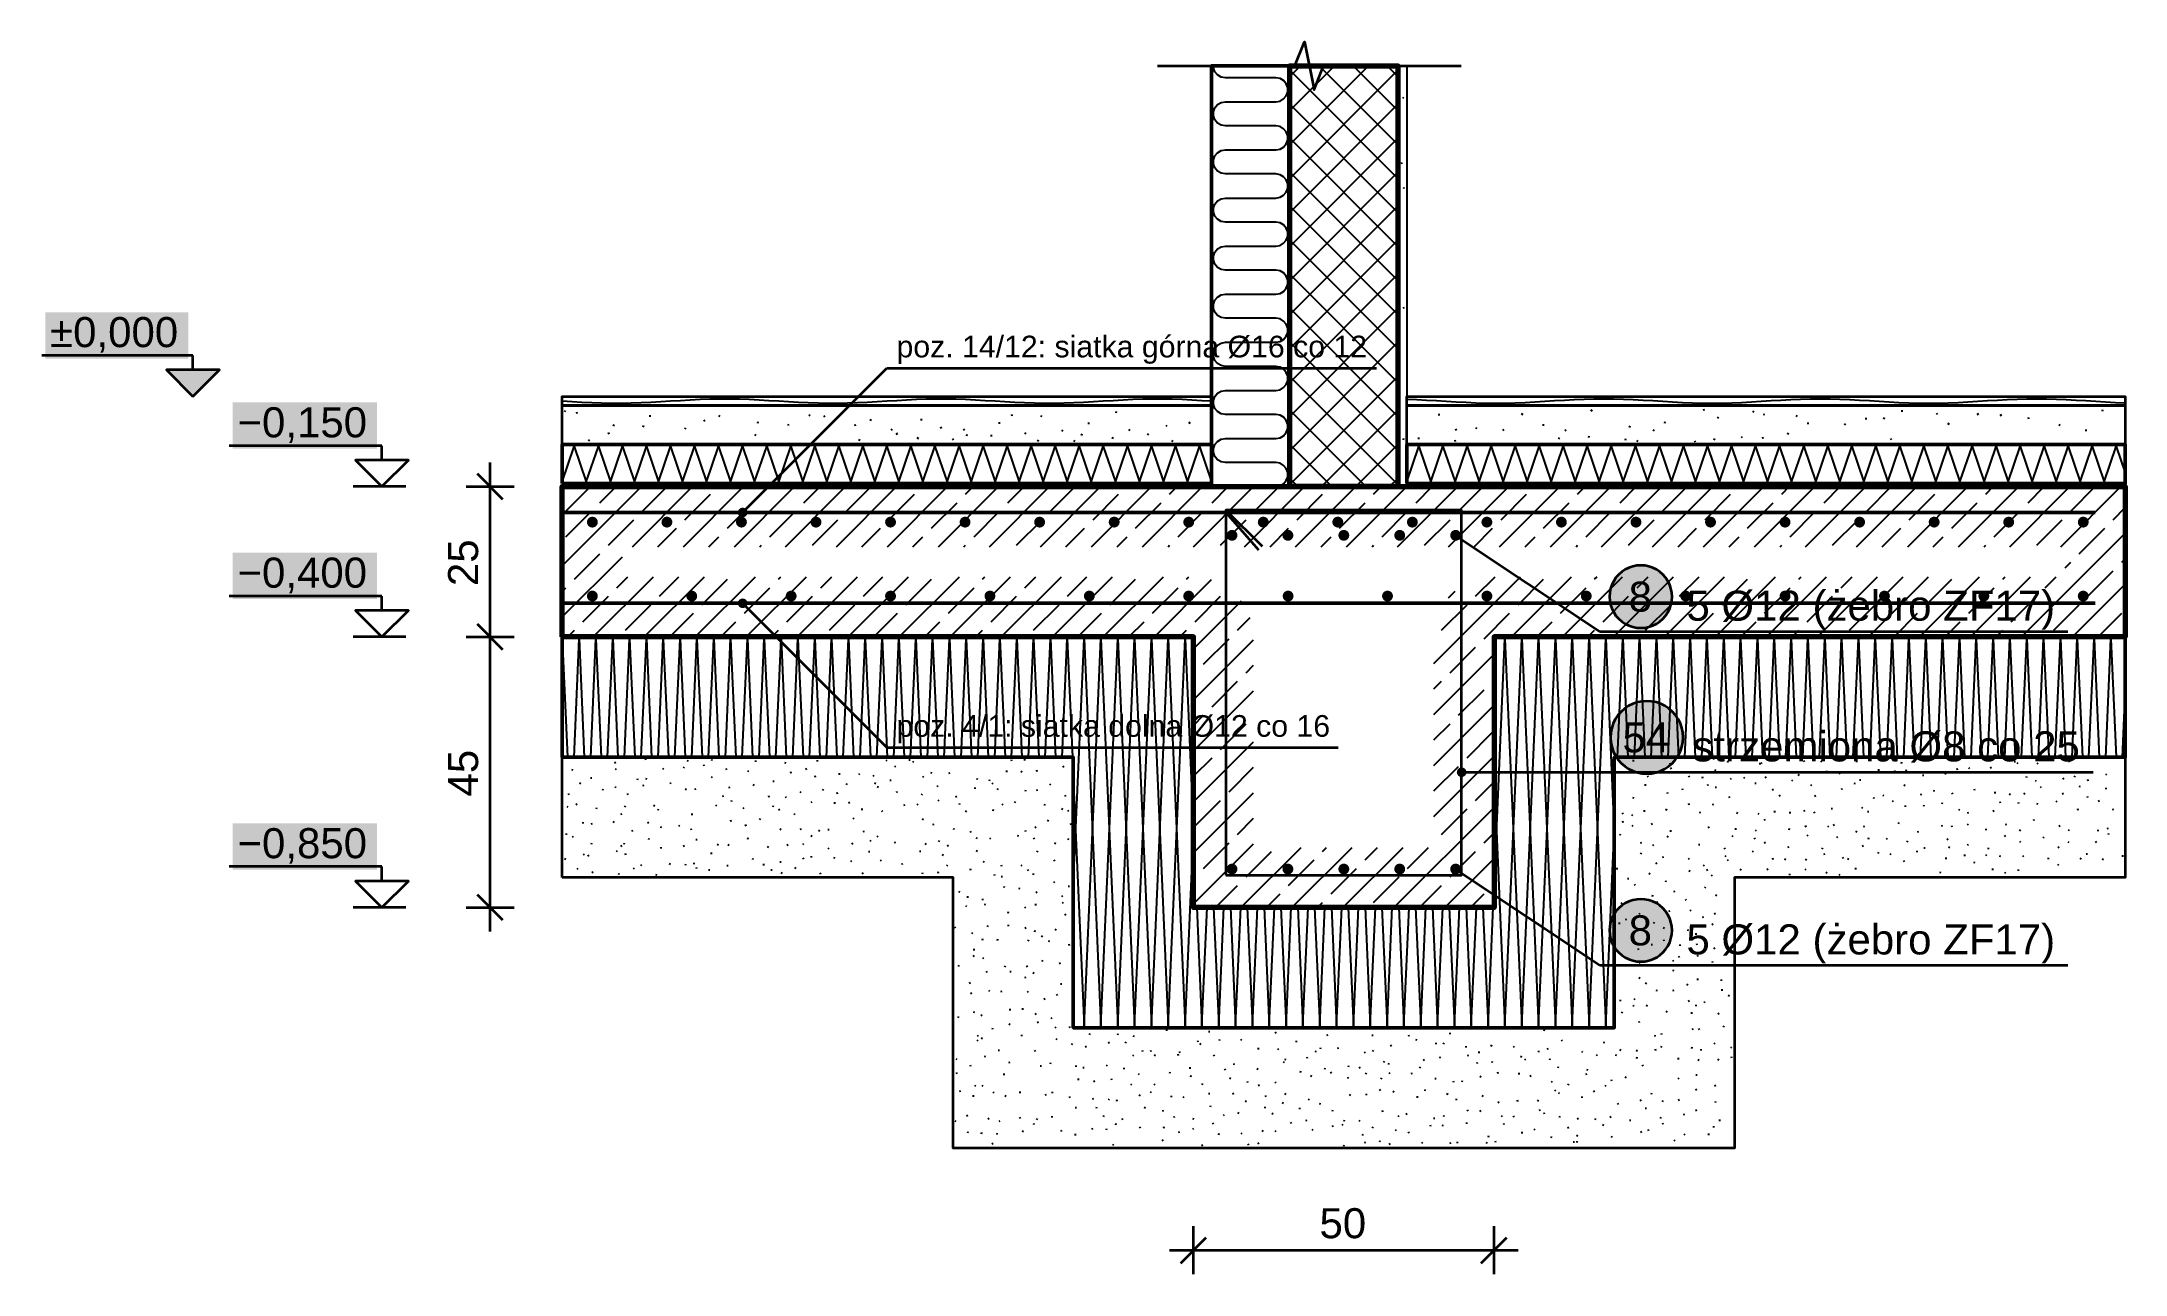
# Model space of a CAD drawing. Header units: metres. Extents: x -2.2 to 48.7, y -1.5 to 0.6.
# Drawn here: x 21.954 to 25.42, y -1.46 to 0.59 of the extents above; entities that cross this region are included whole.
import ezdxf

# ---------------------------------------------------------------- set-up
doc = ezdxf.new("R2010")
doc.units = ezdxf.units.M
for name, color, linetype, lineweight in [('A-FUNDAMENTY', 7, 'Continuous', 50), ('A-IZOL-WODNA', 5, 'Continuous', 100), ('A-KRESKOWANIE', 8, 'Continuous', 18), ('A-MASKA', 7, 'Continuous', 18), ('A-OPISY', 2, 'Continuous', 25), ('A-RZEDNE', 1, 'Continuous', 25), ('A-SCIANY-IZOL', 4, 'Continuous', 35), ('A-SCIANY-KONSTR', 7, 'Continuous', 50), ('A-SCIANY-WYK', 8, 'Continuous', 18), ('A-WARSTWY', 8, 'Continuous', 25), ('K-WYMIARY', 1, 'Continuous', 25), ('K-ZBROJENIE', 1, 'Continuous', 100), ('K-ZBROJENIE-OPIS', 2, 'Continuous', 25)]:
    doc.layers.add(name, color=color, linetype=linetype, lineweight=lineweight)
doc.styles.add('PL_ARIAL', font='arial.ttf')

msp = doc.modelspace()

# ---------------------------------------------------------------- texts
at = {"layer": 'A-RZEDNE', "style": 'PL_ARIAL'}
for s, p in [('±0,000', (21.9683, 0.082)), ('−0,150', (22.28, -0.068)), ('−0,400', (22.28, -0.318)), ('−0,850', (22.28, -0.768))]:
    msp.add_text(s, height=0.05, dxfattribs=at).set_placement(p)
at = {"layer": 'K-WYMIARY', "style": 'PL_ARIAL'}
for s, p in [('25', (22.6803, -0.3154)), ('45', (22.6803, -0.6654))]:
    msp.add_text(s, height=0.05, rotation=90, dxfattribs=at).set_placement(p)
msp.add_text('50', height=0.05, dxfattribs=at).set_placement((24.0799, -1.4))
at = {"layer": 'K-ZBROJENIE-OPIS', "style": 'PL_ARIAL'}
for s, height, p in [('poz. 14/12: siatka górna Ø16 co 12', 0.036, (23.3763, 0.065)), ('8', 0.05, (24.5941, -0.358)), ('5 Ø12 (żebro ZF17)', 0.05, (24.6903, -0.373)), ('poz. 4/1: siatka dolna Ø12 co 16', 0.036, (23.3763, -0.566)), ('54', 0.05, (24.5839, -0.592)), ('strzemiona Ø8 co 25', 0.05, (24.7003, -0.607)), ('8', 0.05, (24.5941, -0.913)), ('5 Ø12 (żebro ZF17)', 0.05, (24.6903, -0.928))]:
    msp.add_text(s, height=height, dxfattribs=at).set_placement(p)

# ---------------------------------------------------------------- hatches: boundary and pattern name
at = {"layer": 'A-MASKA', "true_color": 0xffffff}
for points in [[(21.9603, 0.063), (22.198, 0.063), (22.198, 0.14), (21.9603, 0.14)], [(22.272, -0.087), (22.5123, -0.087), (22.5123, -0.01), (22.272, -0.01)], [(22.272, -0.337), (22.5123, -0.337), (22.5123, -0.26), (22.272, -0.26)], [(22.272, -0.787), (22.5123, -0.787), (22.5123, -0.71), (22.272, -0.71)]]:
    msp.add_hatch(color=7, dxfattribs=at).paths.add_polyline_path(points)
at = {"layer": 'A-RZEDNE', "true_color": 0x000000}
msp.add_hatch(color=7, dxfattribs=at).paths.add_polyline_path([(22.206, 0), (22.25, 0.044), (22.162, 0.044)])
at = {"layer": 'K-ZBROJENIE', "true_color": 0x000000}
for points in [[(22.8793, -0.209), (22.8793, -0.2099), (22.8792, -0.2108), (22.879, -0.2116), (22.8787, -0.2124), (22.8783, -0.2132), (22.8778, -0.214), (22.8773, -0.2147), (22.8767, -0.2154), (22.8761, -0.216), (22.8753, -0.2165), (22.8746, -0.2169), (22.8738, -0.2173), (22.873, -0.2176), (22.8721, -0.2178), (22.8712, -0.218), (22.8703, -0.218), (22.8695, -0.218), (22.8686, -0.2178), (22.8677, -0.2176), (22.8669, -0.2173), (22.8661, -0.2169), (22.8653, -0.2165), (22.8646, -0.216), (22.864, -0.2154), (22.8634, -0.2147), (22.8629, -0.214), (22.8624, -0.2132), (22.862, -0.2124), (22.8617, -0.2116), (22.8615, -0.2108), (22.8614, -0.2099), (22.8613, -0.209), (22.8614, -0.2081), (22.8615, -0.2072), (22.8617, -0.2064), (22.862, -0.2056), (22.8624, -0.2048), (22.8629, -0.204), (22.8634, -0.2033), (22.864, -0.2026), (22.8646, -0.202), (22.8653, -0.2015), (22.8661, -0.2011), (22.8669, -0.2007), (22.8677, -0.2004), (22.8686, -0.2002), (22.8695, -0.2), (22.8703, -0.2), (22.8712, -0.2), (22.8721, -0.2002), (22.873, -0.2004), (22.8738, -0.2007), (22.8746, -0.2011), (22.8753, -0.2015), (22.8761, -0.202), (22.8767, -0.2026), (22.8773, -0.2033), (22.8778, -0.204), (22.8783, -0.2048), (22.8787, -0.2056), (22.879, -0.2064), (22.8792, -0.2072), (22.8793, -0.2081)], [(23.0033, -0.209), (23.0033, -0.2099), (23.0032, -0.2108), (23.003, -0.2116), (23.0027, -0.2124), (23.0023, -0.2132), (23.0018, -0.214), (23.0013, -0.2147), (23.0007, -0.2154), (23.0001, -0.216), (22.9993, -0.2165), (22.9986, -0.2169), (22.9978, -0.2173), (22.997, -0.2176), (22.9961, -0.2178), (22.9952, -0.218), (22.9943, -0.218), (22.9935, -0.218), (22.9926, -0.2178), (22.9917, -0.2176), (22.9909, -0.2173), (22.9901, -0.2169), (22.9893, -0.2165), (22.9886, -0.216), (22.988, -0.2154), (22.9874, -0.2147), (22.9869, -0.214), (22.9864, -0.2132), (22.986, -0.2124), (22.9857, -0.2116), (22.9855, -0.2108), (22.9854, -0.2099), (22.9853, -0.209), (22.9854, -0.2081), (22.9855, -0.2072), (22.9857, -0.2064), (22.986, -0.2056), (22.9864, -0.2048), (22.9869, -0.204), (22.9874, -0.2033), (22.988, -0.2026), (22.9886, -0.202), (22.9893, -0.2015), (22.9901, -0.2011), (22.9909, -0.2007), (22.9917, -0.2004), (22.9926, -0.2002), (22.9935, -0.2), (22.9943, -0.2), (22.9952, -0.2), (22.9961, -0.2002), (22.997, -0.2004), (22.9978, -0.2007), (22.9986, -0.2011), (22.9993, -0.2015), (23.0001, -0.202), (23.0007, -0.2026), (23.0013, -0.2033), (23.0018, -0.204), (23.0023, -0.2048), (23.0027, -0.2056), (23.003, -0.2064), (23.0032, -0.2072), (23.0033, -0.2081)], [(23.1273, -0.209), (23.1273, -0.2099), (23.1272, -0.2108), (23.127, -0.2116), (23.1267, -0.2124), (23.1263, -0.2132), (23.1258, -0.214), (23.1253, -0.2147), (23.1247, -0.2154), (23.1241, -0.216), (23.1233, -0.2165), (23.1226, -0.2169), (23.1218, -0.2173), (23.121, -0.2176), (23.1201, -0.2178), (23.1192, -0.218), (23.1183, -0.218), (23.1175, -0.218), (23.1166, -0.2178), (23.1157, -0.2176), (23.1149, -0.2173), (23.1141, -0.2169), (23.1133, -0.2165), (23.1126, -0.216), (23.112, -0.2154), (23.1114, -0.2147), (23.1109, -0.214), (23.1104, -0.2132), (23.11, -0.2124), (23.1097, -0.2116), (23.1095, -0.2108), (23.1094, -0.2099), (23.1093, -0.209), (23.1094, -0.2081), (23.1095, -0.2072), (23.1097, -0.2064), (23.11, -0.2056), (23.1104, -0.2048), (23.1109, -0.204), (23.1114, -0.2033), (23.112, -0.2026), (23.1126, -0.202), (23.1133, -0.2015), (23.1141, -0.2011), (23.1149, -0.2007), (23.1157, -0.2004), (23.1166, -0.2002), (23.1175, -0.2), (23.1183, -0.2), (23.1192, -0.2), (23.1201, -0.2002), (23.121, -0.2004), (23.1218, -0.2007), (23.1226, -0.2011), (23.1233, -0.2015), (23.1241, -0.202), (23.1247, -0.2026), (23.1253, -0.2033), (23.1258, -0.204), (23.1263, -0.2048), (23.1267, -0.2056), (23.127, -0.2064), (23.1272, -0.2072), (23.1273, -0.2081)], [(23.2513, -0.209), (23.2513, -0.2099), (23.2512, -0.2108), (23.251, -0.2116), (23.2507, -0.2124), (23.2503, -0.2132), (23.2498, -0.214), (23.2493, -0.2147), (23.2487, -0.2154), (23.2481, -0.216), (23.2473, -0.2165), (23.2466, -0.2169), (23.2458, -0.2173), (23.245, -0.2176), (23.2441, -0.2178), (23.2432, -0.218), (23.2423, -0.218), (23.2415, -0.218), (23.2406, -0.2178), (23.2397, -0.2176), (23.2389, -0.2173), (23.2381, -0.2169), (23.2373, -0.2165), (23.2366, -0.216), (23.236, -0.2154), (23.2354, -0.2147), (23.2349, -0.214), (23.2344, -0.2132), (23.234, -0.2124), (23.2337, -0.2116), (23.2335, -0.2108), (23.2334, -0.2099), (23.2333, -0.209), (23.2334, -0.2081), (23.2335, -0.2072), (23.2337, -0.2064), (23.234, -0.2056), (23.2344, -0.2048), (23.2349, -0.204), (23.2354, -0.2033), (23.236, -0.2026), (23.2366, -0.202), (23.2373, -0.2015), (23.2381, -0.2011), (23.2389, -0.2007), (23.2397, -0.2004), (23.2406, -0.2002), (23.2415, -0.2), (23.2423, -0.2), (23.2432, -0.2), (23.2441, -0.2002), (23.245, -0.2004), (23.2458, -0.2007), (23.2466, -0.2011), (23.2473, -0.2015), (23.2481, -0.202), (23.2487, -0.2026), (23.2493, -0.2033), (23.2498, -0.204), (23.2503, -0.2048), (23.2507, -0.2056), (23.251, -0.2064), (23.2512, -0.2072), (23.2513, -0.2081)], [(23.3753, -0.209), (23.3753, -0.2099), (23.3752, -0.2108), (23.375, -0.2116), (23.3747, -0.2124), (23.3743, -0.2132), (23.3738, -0.214), (23.3733, -0.2147), (23.3727, -0.2154), (23.3721, -0.216), (23.3713, -0.2165), (23.3706, -0.2169), (23.3698, -0.2173), (23.369, -0.2176), (23.3681, -0.2178), (23.3672, -0.218), (23.3663, -0.218), (23.3655, -0.218), (23.3646, -0.2178), (23.3637, -0.2176), (23.3629, -0.2173), (23.3621, -0.2169), (23.3613, -0.2165), (23.3606, -0.216), (23.36, -0.2154), (23.3594, -0.2147), (23.3589, -0.214), (23.3584, -0.2132), (23.358, -0.2124), (23.3577, -0.2116), (23.3575, -0.2108), (23.3574, -0.2099), (23.3573, -0.209), (23.3574, -0.2081), (23.3575, -0.2072), (23.3577, -0.2064), (23.358, -0.2056), (23.3584, -0.2048), (23.3589, -0.204), (23.3594, -0.2033), (23.36, -0.2026), (23.3606, -0.202), (23.3613, -0.2015), (23.3621, -0.2011), (23.3629, -0.2007), (23.3637, -0.2004), (23.3646, -0.2002), (23.3655, -0.2), (23.3663, -0.2), (23.3672, -0.2), (23.3681, -0.2002), (23.369, -0.2004), (23.3698, -0.2007), (23.3706, -0.2011), (23.3713, -0.2015), (23.3721, -0.202), (23.3727, -0.2026), (23.3733, -0.2033), (23.3738, -0.204), (23.3743, -0.2048), (23.3747, -0.2056), (23.375, -0.2064), (23.3752, -0.2072), (23.3753, -0.2081)], [(23.4993, -0.209), (23.4993, -0.2099), (23.4992, -0.2108), (23.499, -0.2116), (23.4987, -0.2124), (23.4983, -0.2132), (23.4978, -0.214), (23.4973, -0.2147), (23.4967, -0.2154), (23.4961, -0.216), (23.4953, -0.2165), (23.4946, -0.2169), (23.4938, -0.2173), (23.493, -0.2176), (23.4921, -0.2178), (23.4912, -0.218), (23.4903, -0.218), (23.4895, -0.218), (23.4886, -0.2178), (23.4877, -0.2176), (23.4869, -0.2173), (23.4861, -0.2169), (23.4853, -0.2165), (23.4846, -0.216), (23.484, -0.2154), (23.4834, -0.2147), (23.4829, -0.214), (23.4824, -0.2132), (23.482, -0.2124), (23.4817, -0.2116), (23.4815, -0.2108), (23.4814, -0.2099), (23.4813, -0.209), (23.4814, -0.2081), (23.4815, -0.2072), (23.4817, -0.2064), (23.482, -0.2056), (23.4824, -0.2048), (23.4829, -0.204), (23.4834, -0.2033), (23.484, -0.2026), (23.4846, -0.202), (23.4853, -0.2015), (23.4861, -0.2011), (23.4869, -0.2007), (23.4877, -0.2004), (23.4886, -0.2002), (23.4895, -0.2), (23.4903, -0.2), (23.4912, -0.2), (23.4921, -0.2002), (23.493, -0.2004), (23.4938, -0.2007), (23.4946, -0.2011), (23.4953, -0.2015), (23.4961, -0.202), (23.4967, -0.2026), (23.4973, -0.2033), (23.4978, -0.204), (23.4983, -0.2048), (23.4987, -0.2056), (23.499, -0.2064), (23.4992, -0.2072), (23.4993, -0.2081)], [(23.6233, -0.209), (23.6233, -0.2099), (23.6232, -0.2108), (23.623, -0.2116), (23.6227, -0.2124), (23.6223, -0.2132), (23.6218, -0.214), (23.6213, -0.2147), (23.6207, -0.2154), (23.6201, -0.216), (23.6193, -0.2165), (23.6186, -0.2169), (23.6178, -0.2173), (23.617, -0.2176), (23.6161, -0.2178), (23.6152, -0.218), (23.6143, -0.218), (23.6135, -0.218), (23.6126, -0.2178), (23.6117, -0.2176), (23.6109, -0.2173), (23.6101, -0.2169), (23.6093, -0.2165), (23.6086, -0.216), (23.608, -0.2154), (23.6074, -0.2147), (23.6069, -0.214), (23.6064, -0.2132), (23.606, -0.2124), (23.6057, -0.2116), (23.6055, -0.2108), (23.6054, -0.2099), (23.6053, -0.209), (23.6054, -0.2081), (23.6055, -0.2072), (23.6057, -0.2064), (23.606, -0.2056), (23.6064, -0.2048), (23.6069, -0.204), (23.6074, -0.2033), (23.608, -0.2026), (23.6086, -0.202), (23.6093, -0.2015), (23.6101, -0.2011), (23.6109, -0.2007), (23.6117, -0.2004), (23.6126, -0.2002), (23.6135, -0.2), (23.6143, -0.2), (23.6152, -0.2), (23.6161, -0.2002), (23.617, -0.2004), (23.6178, -0.2007), (23.6186, -0.2011), (23.6193, -0.2015), (23.6201, -0.202), (23.6207, -0.2026), (23.6213, -0.2033), (23.6218, -0.204), (23.6223, -0.2048), (23.6227, -0.2056), (23.623, -0.2064), (23.6232, -0.2072), (23.6233, -0.2081)], [(23.7473, -0.209), (23.7473, -0.2099), (23.7472, -0.2108), (23.747, -0.2116), (23.7467, -0.2124), (23.7463, -0.2132), (23.7458, -0.214), (23.7453, -0.2147), (23.7447, -0.2154), (23.7441, -0.216), (23.7433, -0.2165), (23.7426, -0.2169), (23.7418, -0.2173), (23.741, -0.2176), (23.7401, -0.2178), (23.7392, -0.218), (23.7383, -0.218), (23.7375, -0.218), (23.7366, -0.2178), (23.7357, -0.2176), (23.7349, -0.2173), (23.7341, -0.2169), (23.7333, -0.2165), (23.7326, -0.216), (23.732, -0.2154), (23.7314, -0.2147), (23.7309, -0.214), (23.7304, -0.2132), (23.73, -0.2124), (23.7297, -0.2116), (23.7295, -0.2108), (23.7294, -0.2099), (23.7293, -0.209), (23.7294, -0.2081), (23.7295, -0.2072), (23.7297, -0.2064), (23.73, -0.2056), (23.7304, -0.2048), (23.7309, -0.204), (23.7314, -0.2033), (23.732, -0.2026), (23.7326, -0.202), (23.7333, -0.2015), (23.7341, -0.2011), (23.7349, -0.2007), (23.7357, -0.2004), (23.7366, -0.2002), (23.7375, -0.2), (23.7383, -0.2), (23.7392, -0.2), (23.7401, -0.2002), (23.741, -0.2004), (23.7418, -0.2007), (23.7426, -0.2011), (23.7433, -0.2015), (23.7441, -0.202), (23.7447, -0.2026), (23.7453, -0.2033), (23.7458, -0.204), (23.7463, -0.2048), (23.7467, -0.2056), (23.747, -0.2064), (23.7472, -0.2072), (23.7473, -0.2081)], [(23.8713, -0.209), (23.8713, -0.2099), (23.8712, -0.2108), (23.871, -0.2116), (23.8707, -0.2124), (23.8703, -0.2132), (23.8698, -0.214), (23.8693, -0.2147), (23.8687, -0.2154), (23.8681, -0.216), (23.8673, -0.2165), (23.8666, -0.2169), (23.8658, -0.2173), (23.865, -0.2176), (23.8641, -0.2178), (23.8632, -0.218), (23.8623, -0.218), (23.8615, -0.218), (23.8606, -0.2178), (23.8597, -0.2176), (23.8589, -0.2173), (23.8581, -0.2169), (23.8573, -0.2165), (23.8566, -0.216), (23.856, -0.2154), (23.8554, -0.2147), (23.8549, -0.214), (23.8544, -0.2132), (23.854, -0.2124), (23.8537, -0.2116), (23.8535, -0.2108), (23.8534, -0.2099), (23.8533, -0.209), (23.8534, -0.2081), (23.8535, -0.2072), (23.8537, -0.2064), (23.854, -0.2056), (23.8544, -0.2048), (23.8549, -0.204), (23.8554, -0.2033), (23.856, -0.2026), (23.8566, -0.202), (23.8573, -0.2015), (23.8581, -0.2011), (23.8589, -0.2007), (23.8597, -0.2004), (23.8606, -0.2002), (23.8615, -0.2), (23.8623, -0.2), (23.8632, -0.2), (23.8641, -0.2002), (23.865, -0.2004), (23.8658, -0.2007), (23.8666, -0.2011), (23.8673, -0.2015), (23.8681, -0.202), (23.8687, -0.2026), (23.8693, -0.2033), (23.8698, -0.204), (23.8703, -0.2048), (23.8707, -0.2056), (23.871, -0.2064), (23.8712, -0.2072), (23.8713, -0.2081)], [(23.9953, -0.209), (23.9953, -0.2099), (23.9952, -0.2108), (23.995, -0.2116), (23.9947, -0.2124), (23.9943, -0.2132), (23.9938, -0.214), (23.9933, -0.2147), (23.9927, -0.2154), (23.9921, -0.216), (23.9913, -0.2165), (23.9906, -0.2169), (23.9898, -0.2173), (23.989, -0.2176), (23.9881, -0.2178), (23.9872, -0.218), (23.9863, -0.218), (23.9855, -0.218), (23.9846, -0.2178), (23.9837, -0.2176), (23.9829, -0.2173), (23.9821, -0.2169), (23.9813, -0.2165), (23.9806, -0.216), (23.98, -0.2154), (23.9794, -0.2147), (23.9789, -0.214), (23.9784, -0.2132), (23.978, -0.2124), (23.9777, -0.2116), (23.9775, -0.2108), (23.9774, -0.2099), (23.9773, -0.209), (23.9774, -0.2081), (23.9775, -0.2072), (23.9777, -0.2064), (23.978, -0.2056), (23.9784, -0.2048), (23.9789, -0.204), (23.9794, -0.2033), (23.98, -0.2026), (23.9806, -0.202), (23.9813, -0.2015), (23.9821, -0.2011), (23.9829, -0.2007), (23.9837, -0.2004), (23.9846, -0.2002), (23.9855, -0.2), (23.9863, -0.2), (23.9872, -0.2), (23.9881, -0.2002), (23.989, -0.2004), (23.9898, -0.2007), (23.9906, -0.2011), (23.9913, -0.2015), (23.9921, -0.202), (23.9927, -0.2026), (23.9933, -0.2033), (23.9938, -0.204), (23.9943, -0.2048), (23.9947, -0.2056), (23.995, -0.2064), (23.9952, -0.2072), (23.9953, -0.2081)], [(24.1193, -0.209), (24.1193, -0.2099), (24.1192, -0.2108), (24.119, -0.2116), (24.1187, -0.2124), (24.1183, -0.2132), (24.1178, -0.214), (24.1173, -0.2147), (24.1167, -0.2154), (24.1161, -0.216), (24.1153, -0.2165), (24.1146, -0.2169), (24.1138, -0.2173), (24.113, -0.2176), (24.1121, -0.2178), (24.1112, -0.218), (24.1103, -0.218), (24.1095, -0.218), (24.1086, -0.2178), (24.1077, -0.2176), (24.1069, -0.2173), (24.1061, -0.2169), (24.1053, -0.2165), (24.1046, -0.216), (24.104, -0.2154), (24.1034, -0.2147), (24.1029, -0.214), (24.1024, -0.2132), (24.102, -0.2124), (24.1017, -0.2116), (24.1015, -0.2108), (24.1014, -0.2099), (24.1013, -0.209), (24.1014, -0.2081), (24.1015, -0.2072), (24.1017, -0.2064), (24.102, -0.2056), (24.1024, -0.2048), (24.1029, -0.204), (24.1034, -0.2033), (24.104, -0.2026), (24.1046, -0.202), (24.1053, -0.2015), (24.1061, -0.2011), (24.1069, -0.2007), (24.1077, -0.2004), (24.1086, -0.2002), (24.1095, -0.2), (24.1103, -0.2), (24.1112, -0.2), (24.1121, -0.2002), (24.113, -0.2004), (24.1138, -0.2007), (24.1146, -0.2011), (24.1153, -0.2015), (24.1161, -0.202), (24.1167, -0.2026), (24.1173, -0.2033), (24.1178, -0.204), (24.1183, -0.2048), (24.1187, -0.2056), (24.119, -0.2064), (24.1192, -0.2072), (24.1193, -0.2081)], [(24.2433, -0.209), (24.2433, -0.2099), (24.2432, -0.2108), (24.243, -0.2116), (24.2427, -0.2124), (24.2423, -0.2132), (24.2418, -0.214), (24.2413, -0.2147), (24.2407, -0.2154), (24.2401, -0.216), (24.2393, -0.2165), (24.2386, -0.2169), (24.2378, -0.2173), (24.237, -0.2176), (24.2361, -0.2178), (24.2352, -0.218), (24.2343, -0.218), (24.2335, -0.218), (24.2326, -0.2178), (24.2317, -0.2176), (24.2309, -0.2173), (24.2301, -0.2169), (24.2293, -0.2165), (24.2286, -0.216), (24.228, -0.2154), (24.2274, -0.2147), (24.2269, -0.214), (24.2264, -0.2132), (24.226, -0.2124), (24.2257, -0.2116), (24.2255, -0.2108), (24.2254, -0.2099), (24.2253, -0.209), (24.2254, -0.2081), (24.2255, -0.2072), (24.2257, -0.2064), (24.226, -0.2056), (24.2264, -0.2048), (24.2269, -0.204), (24.2274, -0.2033), (24.228, -0.2026), (24.2286, -0.202), (24.2293, -0.2015), (24.2301, -0.2011), (24.2309, -0.2007), (24.2317, -0.2004), (24.2326, -0.2002), (24.2335, -0.2), (24.2343, -0.2), (24.2352, -0.2), (24.2361, -0.2002), (24.237, -0.2004), (24.2378, -0.2007), (24.2386, -0.2011), (24.2393, -0.2015), (24.2401, -0.202), (24.2407, -0.2026), (24.2413, -0.2033), (24.2418, -0.204), (24.2423, -0.2048), (24.2427, -0.2056), (24.243, -0.2064), (24.2432, -0.2072), (24.2433, -0.2081)], [(24.3673, -0.209), (24.3673, -0.2099), (24.3672, -0.2108), (24.367, -0.2116), (24.3667, -0.2124), (24.3663, -0.2132), (24.3658, -0.214), (24.3653, -0.2147), (24.3647, -0.2154), (24.3641, -0.216), (24.3633, -0.2165), (24.3626, -0.2169), (24.3618, -0.2173), (24.361, -0.2176), (24.3601, -0.2178), (24.3592, -0.218), (24.3583, -0.218), (24.3575, -0.218), (24.3566, -0.2178), (24.3557, -0.2176), (24.3549, -0.2173), (24.3541, -0.2169), (24.3533, -0.2165), (24.3526, -0.216), (24.352, -0.2154), (24.3514, -0.2147), (24.3509, -0.214), (24.3504, -0.2132), (24.35, -0.2124), (24.3497, -0.2116), (24.3495, -0.2108), (24.3494, -0.2099), (24.3493, -0.209), (24.3494, -0.2081), (24.3495, -0.2072), (24.3497, -0.2064), (24.35, -0.2056), (24.3504, -0.2048), (24.3509, -0.204), (24.3514, -0.2033), (24.352, -0.2026), (24.3526, -0.202), (24.3533, -0.2015), (24.3541, -0.2011), (24.3549, -0.2007), (24.3557, -0.2004), (24.3566, -0.2002), (24.3575, -0.2), (24.3583, -0.2), (24.3592, -0.2), (24.3601, -0.2002), (24.361, -0.2004), (24.3618, -0.2007), (24.3626, -0.2011), (24.3633, -0.2015), (24.3641, -0.202), (24.3647, -0.2026), (24.3653, -0.2033), (24.3658, -0.204), (24.3663, -0.2048), (24.3667, -0.2056), (24.367, -0.2064), (24.3672, -0.2072), (24.3673, -0.2081)], [(24.4913, -0.209), (24.4913, -0.2099), (24.4912, -0.2108), (24.491, -0.2116), (24.4907, -0.2124), (24.4903, -0.2132), (24.4898, -0.214), (24.4893, -0.2147), (24.4887, -0.2154), (24.4881, -0.216), (24.4873, -0.2165), (24.4866, -0.2169), (24.4858, -0.2173), (24.485, -0.2176), (24.4841, -0.2178), (24.4832, -0.218), (24.4823, -0.218), (24.4815, -0.218), (24.4806, -0.2178), (24.4797, -0.2176), (24.4789, -0.2173), (24.4781, -0.2169), (24.4773, -0.2165), (24.4766, -0.216), (24.476, -0.2154), (24.4754, -0.2147), (24.4749, -0.214), (24.4744, -0.2132), (24.474, -0.2124), (24.4737, -0.2116), (24.4735, -0.2108), (24.4734, -0.2099), (24.4733, -0.209), (24.4734, -0.2081), (24.4735, -0.2072), (24.4737, -0.2064), (24.474, -0.2056), (24.4744, -0.2048), (24.4749, -0.204), (24.4754, -0.2033), (24.476, -0.2026), (24.4766, -0.202), (24.4773, -0.2015), (24.4781, -0.2011), (24.4789, -0.2007), (24.4797, -0.2004), (24.4806, -0.2002), (24.4815, -0.2), (24.4823, -0.2), (24.4832, -0.2), (24.4841, -0.2002), (24.485, -0.2004), (24.4858, -0.2007), (24.4866, -0.2011), (24.4873, -0.2015), (24.4881, -0.202), (24.4887, -0.2026), (24.4893, -0.2033), (24.4898, -0.204), (24.4903, -0.2048), (24.4907, -0.2056), (24.491, -0.2064), (24.4912, -0.2072), (24.4913, -0.2081)], [(24.6153, -0.209), (24.6153, -0.2099), (24.6152, -0.2108), (24.615, -0.2116), (24.6147, -0.2124), (24.6143, -0.2132), (24.6138, -0.214), (24.6133, -0.2147), (24.6127, -0.2154), (24.6121, -0.216), (24.6113, -0.2165), (24.6106, -0.2169), (24.6098, -0.2173), (24.609, -0.2176), (24.6081, -0.2178), (24.6072, -0.218), (24.6063, -0.218), (24.6055, -0.218), (24.6046, -0.2178), (24.6037, -0.2176), (24.6029, -0.2173), (24.6021, -0.2169), (24.6013, -0.2165), (24.6006, -0.216), (24.6, -0.2154), (24.5994, -0.2147), (24.5989, -0.214), (24.5984, -0.2132), (24.598, -0.2124), (24.5977, -0.2116), (24.5975, -0.2108), (24.5974, -0.2099), (24.5973, -0.209), (24.5974, -0.2081), (24.5975, -0.2072), (24.5977, -0.2064), (24.598, -0.2056), (24.5984, -0.2048), (24.5989, -0.204), (24.5994, -0.2033), (24.6, -0.2026), (24.6006, -0.202), (24.6013, -0.2015), (24.6021, -0.2011), (24.6029, -0.2007), (24.6037, -0.2004), (24.6046, -0.2002), (24.6055, -0.2), (24.6063, -0.2), (24.6072, -0.2), (24.6081, -0.2002), (24.609, -0.2004), (24.6098, -0.2007), (24.6106, -0.2011), (24.6113, -0.2015), (24.6121, -0.202), (24.6127, -0.2026), (24.6133, -0.2033), (24.6138, -0.204), (24.6143, -0.2048), (24.6147, -0.2056), (24.615, -0.2064), (24.6152, -0.2072), (24.6153, -0.2081)], [(24.7393, -0.209), (24.7393, -0.2099), (24.7392, -0.2108), (24.739, -0.2116), (24.7387, -0.2124), (24.7383, -0.2132), (24.7378, -0.214), (24.7373, -0.2147), (24.7367, -0.2154), (24.7361, -0.216), (24.7353, -0.2165), (24.7346, -0.2169), (24.7338, -0.2173), (24.733, -0.2176), (24.7321, -0.2178), (24.7312, -0.218), (24.7303, -0.218), (24.7295, -0.218), (24.7286, -0.2178), (24.7277, -0.2176), (24.7269, -0.2173), (24.7261, -0.2169), (24.7253, -0.2165), (24.7246, -0.216), (24.724, -0.2154), (24.7234, -0.2147), (24.7229, -0.214), (24.7224, -0.2132), (24.722, -0.2124), (24.7217, -0.2116), (24.7215, -0.2108), (24.7214, -0.2099), (24.7213, -0.209), (24.7214, -0.2081), (24.7215, -0.2072), (24.7217, -0.2064), (24.722, -0.2056), (24.7224, -0.2048), (24.7229, -0.204), (24.7234, -0.2033), (24.724, -0.2026), (24.7246, -0.202), (24.7253, -0.2015), (24.7261, -0.2011), (24.7269, -0.2007), (24.7277, -0.2004), (24.7286, -0.2002), (24.7295, -0.2), (24.7303, -0.2), (24.7312, -0.2), (24.7321, -0.2002), (24.733, -0.2004), (24.7338, -0.2007), (24.7346, -0.2011), (24.7353, -0.2015), (24.7361, -0.202), (24.7367, -0.2026), (24.7373, -0.2033), (24.7378, -0.204), (24.7383, -0.2048), (24.7387, -0.2056), (24.739, -0.2064), (24.7392, -0.2072), (24.7393, -0.2081)], [(24.8633, -0.209), (24.8633, -0.2099), (24.8632, -0.2108), (24.863, -0.2116), (24.8627, -0.2124), (24.8623, -0.2132), (24.8618, -0.214), (24.8613, -0.2147), (24.8607, -0.2154), (24.8601, -0.216), (24.8593, -0.2165), (24.8586, -0.2169), (24.8578, -0.2173), (24.857, -0.2176), (24.8561, -0.2178), (24.8552, -0.218), (24.8543, -0.218), (24.8535, -0.218), (24.8526, -0.2178), (24.8517, -0.2176), (24.8509, -0.2173), (24.8501, -0.2169), (24.8493, -0.2165), (24.8486, -0.216), (24.848, -0.2154), (24.8474, -0.2147), (24.8469, -0.214), (24.8464, -0.2132), (24.846, -0.2124), (24.8457, -0.2116), (24.8455, -0.2108), (24.8454, -0.2099), (24.8453, -0.209), (24.8454, -0.2081), (24.8455, -0.2072), (24.8457, -0.2064), (24.846, -0.2056), (24.8464, -0.2048), (24.8469, -0.204), (24.8474, -0.2033), (24.848, -0.2026), (24.8486, -0.202), (24.8493, -0.2015), (24.8501, -0.2011), (24.8509, -0.2007), (24.8517, -0.2004), (24.8526, -0.2002), (24.8535, -0.2), (24.8543, -0.2), (24.8552, -0.2), (24.8561, -0.2002), (24.857, -0.2004), (24.8578, -0.2007), (24.8586, -0.2011), (24.8593, -0.2015), (24.8601, -0.202), (24.8607, -0.2026), (24.8613, -0.2033), (24.8618, -0.204), (24.8623, -0.2048), (24.8627, -0.2056), (24.863, -0.2064), (24.8632, -0.2072), (24.8633, -0.2081)], [(24.9873, -0.209), (24.9873, -0.2099), (24.9872, -0.2108), (24.987, -0.2116), (24.9867, -0.2124), (24.9863, -0.2132), (24.9858, -0.214), (24.9853, -0.2147), (24.9847, -0.2154), (24.9841, -0.216), (24.9833, -0.2165), (24.9826, -0.2169), (24.9818, -0.2173), (24.981, -0.2176), (24.9801, -0.2178), (24.9792, -0.218), (24.9783, -0.218), (24.9775, -0.218), (24.9766, -0.2178), (24.9757, -0.2176), (24.9749, -0.2173), (24.9741, -0.2169), (24.9733, -0.2165), (24.9726, -0.216), (24.972, -0.2154), (24.9714, -0.2147), (24.9709, -0.214), (24.9704, -0.2132), (24.97, -0.2124), (24.9697, -0.2116), (24.9695, -0.2108), (24.9694, -0.2099), (24.9693, -0.209), (24.9694, -0.2081), (24.9695, -0.2072), (24.9697, -0.2064), (24.97, -0.2056), (24.9704, -0.2048), (24.9709, -0.204), (24.9714, -0.2033), (24.972, -0.2026), (24.9726, -0.202), (24.9733, -0.2015), (24.9741, -0.2011), (24.9749, -0.2007), (24.9757, -0.2004), (24.9766, -0.2002), (24.9775, -0.2), (24.9783, -0.2), (24.9792, -0.2), (24.9801, -0.2002), (24.981, -0.2004), (24.9818, -0.2007), (24.9826, -0.2011), (24.9833, -0.2015), (24.9841, -0.202), (24.9847, -0.2026), (24.9853, -0.2033), (24.9858, -0.204), (24.9863, -0.2048), (24.9867, -0.2056), (24.987, -0.2064), (24.9872, -0.2072), (24.9873, -0.2081)], [(25.1113, -0.209), (25.1113, -0.2099), (25.1112, -0.2108), (25.111, -0.2116), (25.1107, -0.2124), (25.1103, -0.2132), (25.1098, -0.214), (25.1093, -0.2147), (25.1087, -0.2154), (25.1081, -0.216), (25.1073, -0.2165), (25.1066, -0.2169), (25.1058, -0.2173), (25.105, -0.2176), (25.1041, -0.2178), (25.1032, -0.218), (25.1023, -0.218), (25.1015, -0.218), (25.1006, -0.2178), (25.0997, -0.2176), (25.0989, -0.2173), (25.0981, -0.2169), (25.0973, -0.2165), (25.0966, -0.216), (25.096, -0.2154), (25.0954, -0.2147), (25.0949, -0.214), (25.0944, -0.2132), (25.094, -0.2124), (25.0937, -0.2116), (25.0935, -0.2108), (25.0934, -0.2099), (25.0933, -0.209), (25.0934, -0.2081), (25.0935, -0.2072), (25.0937, -0.2064), (25.094, -0.2056), (25.0944, -0.2048), (25.0949, -0.204), (25.0954, -0.2033), (25.096, -0.2026), (25.0966, -0.202), (25.0973, -0.2015), (25.0981, -0.2011), (25.0989, -0.2007), (25.0997, -0.2004), (25.1006, -0.2002), (25.1015, -0.2), (25.1023, -0.2), (25.1032, -0.2), (25.1041, -0.2002), (25.105, -0.2004), (25.1058, -0.2007), (25.1066, -0.2011), (25.1073, -0.2015), (25.1081, -0.202), (25.1087, -0.2026), (25.1093, -0.2033), (25.1098, -0.204), (25.1103, -0.2048), (25.1107, -0.2056), (25.111, -0.2064), (25.1112, -0.2072), (25.1113, -0.2081)], [(25.2353, -0.209), (25.2353, -0.2099), (25.2352, -0.2108), (25.235, -0.2116), (25.2347, -0.2124), (25.2343, -0.2132), (25.2338, -0.214), (25.2333, -0.2147), (25.2327, -0.2154), (25.2321, -0.216), (25.2313, -0.2165), (25.2306, -0.2169), (25.2298, -0.2173), (25.229, -0.2176), (25.2281, -0.2178), (25.2272, -0.218), (25.2263, -0.218), (25.2255, -0.218), (25.2246, -0.2178), (25.2237, -0.2176), (25.2229, -0.2173), (25.2221, -0.2169), (25.2213, -0.2165), (25.2206, -0.216), (25.22, -0.2154), (25.2194, -0.2147), (25.2189, -0.214), (25.2184, -0.2132), (25.218, -0.2124), (25.2177, -0.2116), (25.2175, -0.2108), (25.2174, -0.2099), (25.2173, -0.209), (25.2174, -0.2081), (25.2175, -0.2072), (25.2177, -0.2064), (25.218, -0.2056), (25.2184, -0.2048), (25.2189, -0.204), (25.2194, -0.2033), (25.22, -0.2026), (25.2206, -0.202), (25.2213, -0.2015), (25.2221, -0.2011), (25.2229, -0.2007), (25.2237, -0.2004), (25.2246, -0.2002), (25.2255, -0.2), (25.2263, -0.2), (25.2272, -0.2), (25.2281, -0.2002), (25.229, -0.2004), (25.2298, -0.2007), (25.2306, -0.2011), (25.2313, -0.2015), (25.2321, -0.202), (25.2327, -0.2026), (25.2333, -0.2033), (25.2338, -0.204), (25.2343, -0.2048), (25.2347, -0.2056), (25.235, -0.2064), (25.2352, -0.2072), (25.2353, -0.2081)], [(25.3593, -0.209), (25.3593, -0.2099), (25.3592, -0.2108), (25.359, -0.2116), (25.3587, -0.2124), (25.3583, -0.2132), (25.3578, -0.214), (25.3573, -0.2147), (25.3567, -0.2154), (25.3561, -0.216), (25.3553, -0.2165), (25.3546, -0.2169), (25.3538, -0.2173), (25.353, -0.2176), (25.3521, -0.2178), (25.3512, -0.218), (25.3503, -0.218), (25.3495, -0.218), (25.3486, -0.2178), (25.3477, -0.2176), (25.3469, -0.2173), (25.3461, -0.2169), (25.3453, -0.2165), (25.3446, -0.216), (25.344, -0.2154), (25.3434, -0.2147), (25.3429, -0.214), (25.3424, -0.2132), (25.342, -0.2124), (25.3417, -0.2116), (25.3415, -0.2108), (25.3414, -0.2099), (25.3413, -0.209), (25.3414, -0.2081), (25.3415, -0.2072), (25.3417, -0.2064), (25.342, -0.2056), (25.3424, -0.2048), (25.3429, -0.204), (25.3434, -0.2033), (25.344, -0.2026), (25.3446, -0.202), (25.3453, -0.2015), (25.3461, -0.2011), (25.3469, -0.2007), (25.3477, -0.2004), (25.3486, -0.2002), (25.3495, -0.2), (25.3503, -0.2), (25.3512, -0.2), (25.3521, -0.2002), (25.353, -0.2004), (25.3538, -0.2007), (25.3546, -0.2011), (25.3553, -0.2015), (25.3561, -0.202), (25.3567, -0.2026), (25.3573, -0.2033), (25.3578, -0.204), (25.3583, -0.2048), (25.3587, -0.2056), (25.359, -0.2064), (25.3592, -0.2072), (25.3593, -0.2081)], [(23.9433, -0.231), (23.9433, -0.2319), (23.9432, -0.2328), (23.943, -0.2336), (23.9427, -0.2344), (23.9423, -0.2352), (23.9418, -0.236), (23.9413, -0.2367), (23.9407, -0.2374), (23.9401, -0.238), (23.9393, -0.2385), (23.9386, -0.2389), (23.9378, -0.2393), (23.937, -0.2396), (23.9361, -0.2398), (23.9352, -0.24), (23.9343, -0.24), (23.9335, -0.24), (23.9326, -0.2398), (23.9317, -0.2396), (23.9309, -0.2393), (23.9301, -0.2389), (23.9293, -0.2385), (23.9286, -0.238), (23.928, -0.2374), (23.9274, -0.2367), (23.9269, -0.236), (23.9264, -0.2352), (23.926, -0.2344), (23.9257, -0.2336), (23.9255, -0.2328), (23.9254, -0.2319), (23.9253, -0.231), (23.9254, -0.2301), (23.9255, -0.2292), (23.9257, -0.2284), (23.926, -0.2276), (23.9264, -0.2268), (23.9269, -0.226), (23.9274, -0.2253), (23.928, -0.2246), (23.9286, -0.224), (23.9293, -0.2235), (23.9301, -0.2231), (23.9309, -0.2227), (23.9317, -0.2224), (23.9326, -0.2222), (23.9335, -0.222), (23.9343, -0.222), (23.9352, -0.222), (23.9361, -0.2222), (23.937, -0.2224), (23.9378, -0.2227), (23.9386, -0.2231), (23.9393, -0.2235), (23.9401, -0.224), (23.9407, -0.2246), (23.9413, -0.2253), (23.9418, -0.226), (23.9423, -0.2268), (23.9427, -0.2276), (23.943, -0.2284), (23.9432, -0.2292), (23.9433, -0.2301)], [(24.0363, -0.231), (24.0363, -0.2319), (24.0362, -0.2328), (24.036, -0.2336), (24.0357, -0.2344), (24.0353, -0.2352), (24.0348, -0.236), (24.0343, -0.2367), (24.0337, -0.2374), (24.0331, -0.238), (24.0323, -0.2385), (24.0316, -0.2389), (24.0308, -0.2393), (24.03, -0.2396), (24.0291, -0.2398), (24.0282, -0.24), (24.0273, -0.24), (24.0265, -0.24), (24.0256, -0.2398), (24.0247, -0.2396), (24.0239, -0.2393), (24.0231, -0.2389), (24.0223, -0.2385), (24.0216, -0.238), (24.021, -0.2374), (24.0204, -0.2367), (24.0199, -0.236), (24.0194, -0.2352), (24.019, -0.2344), (24.0187, -0.2336), (24.0185, -0.2328), (24.0184, -0.2319), (24.0183, -0.231), (24.0184, -0.2301), (24.0185, -0.2292), (24.0187, -0.2284), (24.019, -0.2276), (24.0194, -0.2268), (24.0199, -0.226), (24.0204, -0.2253), (24.021, -0.2246), (24.0216, -0.224), (24.0223, -0.2235), (24.0231, -0.2231), (24.0239, -0.2227), (24.0247, -0.2224), (24.0256, -0.2222), (24.0265, -0.222), (24.0273, -0.222), (24.0282, -0.222), (24.0291, -0.2222), (24.03, -0.2224), (24.0308, -0.2227), (24.0316, -0.2231), (24.0323, -0.2235), (24.0331, -0.224), (24.0337, -0.2246), (24.0343, -0.2253), (24.0348, -0.226), (24.0353, -0.2268), (24.0357, -0.2276), (24.036, -0.2284), (24.0362, -0.2292), (24.0363, -0.2301)], [(24.1293, -0.231), (24.1293, -0.2319), (24.1292, -0.2328), (24.129, -0.2336), (24.1287, -0.2344), (24.1283, -0.2352), (24.1278, -0.236), (24.1273, -0.2367), (24.1267, -0.2374), (24.1261, -0.238), (24.1253, -0.2385), (24.1246, -0.2389), (24.1238, -0.2393), (24.123, -0.2396), (24.1221, -0.2398), (24.1212, -0.24), (24.1203, -0.24), (24.1195, -0.24), (24.1186, -0.2398), (24.1177, -0.2396), (24.1169, -0.2393), (24.1161, -0.2389), (24.1153, -0.2385), (24.1146, -0.238), (24.114, -0.2374), (24.1134, -0.2367), (24.1129, -0.236), (24.1124, -0.2352), (24.112, -0.2344), (24.1117, -0.2336), (24.1115, -0.2328), (24.1114, -0.2319), (24.1113, -0.231), (24.1114, -0.2301), (24.1115, -0.2292), (24.1117, -0.2284), (24.112, -0.2276), (24.1124, -0.2268), (24.1129, -0.226), (24.1134, -0.2253), (24.114, -0.2246), (24.1146, -0.224), (24.1153, -0.2235), (24.1161, -0.2231), (24.1169, -0.2227), (24.1177, -0.2224), (24.1186, -0.2222), (24.1195, -0.222), (24.1203, -0.222), (24.1212, -0.222), (24.1221, -0.2222), (24.123, -0.2224), (24.1238, -0.2227), (24.1246, -0.2231), (24.1253, -0.2235), (24.1261, -0.224), (24.1267, -0.2246), (24.1273, -0.2253), (24.1278, -0.226), (24.1283, -0.2268), (24.1287, -0.2276), (24.129, -0.2284), (24.1292, -0.2292), (24.1293, -0.2301)], [(24.2223, -0.231), (24.2223, -0.2319), (24.2222, -0.2328), (24.222, -0.2336), (24.2217, -0.2344), (24.2213, -0.2352), (24.2208, -0.236), (24.2203, -0.2367), (24.2197, -0.2374), (24.2191, -0.238), (24.2183, -0.2385), (24.2176, -0.2389), (24.2168, -0.2393), (24.216, -0.2396), (24.2151, -0.2398), (24.2142, -0.24), (24.2133, -0.24), (24.2125, -0.24), (24.2116, -0.2398), (24.2107, -0.2396), (24.2099, -0.2393), (24.2091, -0.2389), (24.2083, -0.2385), (24.2076, -0.238), (24.207, -0.2374), (24.2064, -0.2367), (24.2059, -0.236), (24.2054, -0.2352), (24.205, -0.2344), (24.2047, -0.2336), (24.2045, -0.2328), (24.2044, -0.2319), (24.2043, -0.231), (24.2044, -0.2301), (24.2045, -0.2292), (24.2047, -0.2284), (24.205, -0.2276), (24.2054, -0.2268), (24.2059, -0.226), (24.2064, -0.2253), (24.207, -0.2246), (24.2076, -0.224), (24.2083, -0.2235), (24.2091, -0.2231), (24.2099, -0.2227), (24.2107, -0.2224), (24.2116, -0.2222), (24.2125, -0.222), (24.2133, -0.222), (24.2142, -0.222), (24.2151, -0.2222), (24.216, -0.2224), (24.2168, -0.2227), (24.2176, -0.2231), (24.2183, -0.2235), (24.2191, -0.224), (24.2197, -0.2246), (24.2203, -0.2253), (24.2208, -0.226), (24.2213, -0.2268), (24.2217, -0.2276), (24.222, -0.2284), (24.2222, -0.2292), (24.2223, -0.2301)], [(24.3153, -0.231), (24.3153, -0.2319), (24.3152, -0.2328), (24.315, -0.2336), (24.3147, -0.2344), (24.3143, -0.2352), (24.3138, -0.236), (24.3133, -0.2367), (24.3127, -0.2374), (24.3121, -0.238), (24.3113, -0.2385), (24.3106, -0.2389), (24.3098, -0.2393), (24.309, -0.2396), (24.3081, -0.2398), (24.3072, -0.24), (24.3063, -0.24), (24.3055, -0.24), (24.3046, -0.2398), (24.3037, -0.2396), (24.3029, -0.2393), (24.3021, -0.2389), (24.3013, -0.2385), (24.3006, -0.238), (24.3, -0.2374), (24.2994, -0.2367), (24.2989, -0.236), (24.2984, -0.2352), (24.298, -0.2344), (24.2977, -0.2336), (24.2975, -0.2328), (24.2974, -0.2319), (24.2973, -0.231), (24.2974, -0.2301), (24.2975, -0.2292), (24.2977, -0.2284), (24.298, -0.2276), (24.2984, -0.2268), (24.2989, -0.226), (24.2994, -0.2253), (24.3, -0.2246), (24.3006, -0.224), (24.3013, -0.2235), (24.3021, -0.2231), (24.3029, -0.2227), (24.3037, -0.2224), (24.3046, -0.2222), (24.3055, -0.222), (24.3063, -0.222), (24.3072, -0.222), (24.3081, -0.2222), (24.309, -0.2224), (24.3098, -0.2227), (24.3106, -0.2231), (24.3113, -0.2235), (24.3121, -0.224), (24.3127, -0.2246), (24.3133, -0.2253), (24.3138, -0.226), (24.3143, -0.2268), (24.3147, -0.2276), (24.315, -0.2284), (24.3152, -0.2292), (24.3153, -0.2301)], [(22.8793, -0.332), (22.8793, -0.3329), (22.8792, -0.3338), (22.879, -0.3346), (22.8787, -0.3354), (22.8783, -0.3362), (22.8778, -0.337), (22.8773, -0.3377), (22.8767, -0.3384), (22.8761, -0.339), (22.8753, -0.3395), (22.8746, -0.3399), (22.8738, -0.3403), (22.873, -0.3406), (22.8721, -0.3408), (22.8712, -0.341), (22.8703, -0.341), (22.8695, -0.341), (22.8686, -0.3408), (22.8677, -0.3406), (22.8669, -0.3403), (22.8661, -0.3399), (22.8653, -0.3395), (22.8646, -0.339), (22.864, -0.3384), (22.8634, -0.3377), (22.8629, -0.337), (22.8624, -0.3362), (22.862, -0.3354), (22.8617, -0.3346), (22.8615, -0.3338), (22.8614, -0.3329), (22.8613, -0.332), (22.8614, -0.3311), (22.8615, -0.3302), (22.8617, -0.3294), (22.862, -0.3286), (22.8624, -0.3278), (22.8629, -0.327), (22.8634, -0.3263), (22.864, -0.3256), (22.8646, -0.325), (22.8653, -0.3245), (22.8661, -0.3241), (22.8669, -0.3237), (22.8677, -0.3234), (22.8686, -0.3232), (22.8695, -0.323), (22.8703, -0.323), (22.8712, -0.323), (22.8721, -0.3232), (22.873, -0.3234), (22.8738, -0.3237), (22.8746, -0.3241), (22.8753, -0.3245), (22.8761, -0.325), (22.8767, -0.3256), (22.8773, -0.3263), (22.8778, -0.327), (22.8783, -0.3278), (22.8787, -0.3286), (22.879, -0.3294), (22.8792, -0.3302), (22.8793, -0.3311)], [(23.0447, -0.332), (23.0446, -0.3329), (23.0445, -0.3338), (23.0443, -0.3346), (23.044, -0.3354), (23.0436, -0.3362), (23.0432, -0.337), (23.0426, -0.3377), (23.042, -0.3384), (23.0414, -0.339), (23.0407, -0.3395), (23.0399, -0.3399), (23.0391, -0.3403), (23.0383, -0.3406), (23.0374, -0.3408), (23.0366, -0.341), (23.0357, -0.341), (23.0348, -0.341), (23.0339, -0.3408), (23.0331, -0.3406), (23.0322, -0.3403), (23.0314, -0.3399), (23.0307, -0.3395), (23.03, -0.339), (23.0293, -0.3384), (23.0287, -0.3377), (23.0282, -0.337), (23.0277, -0.3362), (23.0274, -0.3354), (23.0271, -0.3346), (23.0269, -0.3338), (23.0267, -0.3329), (23.0267, -0.332), (23.0267, -0.3311), (23.0269, -0.3302), (23.0271, -0.3294), (23.0274, -0.3286), (23.0277, -0.3278), (23.0282, -0.327), (23.0287, -0.3263), (23.0293, -0.3256), (23.03, -0.325), (23.0307, -0.3245), (23.0314, -0.3241), (23.0322, -0.3237), (23.0331, -0.3234), (23.0339, -0.3232), (23.0348, -0.323), (23.0357, -0.323), (23.0366, -0.323), (23.0374, -0.3232), (23.0383, -0.3234), (23.0391, -0.3237), (23.0399, -0.3241), (23.0407, -0.3245), (23.0414, -0.325), (23.042, -0.3256), (23.0426, -0.3263), (23.0432, -0.327), (23.0436, -0.3278), (23.044, -0.3286), (23.0443, -0.3294), (23.0445, -0.3302), (23.0446, -0.3311)], [(23.21, -0.332), (23.21, -0.3329), (23.2098, -0.3338), (23.2096, -0.3346), (23.2093, -0.3354), (23.209, -0.3362), (23.2085, -0.337), (23.208, -0.3377), (23.2074, -0.3384), (23.2067, -0.339), (23.206, -0.3395), (23.2053, -0.3399), (23.2045, -0.3403), (23.2036, -0.3406), (23.2028, -0.3408), (23.2019, -0.341), (23.201, -0.341), (23.2001, -0.341), (23.1993, -0.3408), (23.1984, -0.3406), (23.1976, -0.3403), (23.1968, -0.3399), (23.196, -0.3395), (23.1953, -0.339), (23.1947, -0.3384), (23.1941, -0.3377), (23.1935, -0.337), (23.1931, -0.3362), (23.1927, -0.3354), (23.1924, -0.3346), (23.1922, -0.3338), (23.1921, -0.3329), (23.192, -0.332), (23.1921, -0.3311), (23.1922, -0.3302), (23.1924, -0.3294), (23.1927, -0.3286), (23.1931, -0.3278), (23.1935, -0.327), (23.1941, -0.3263), (23.1947, -0.3256), (23.1953, -0.325), (23.196, -0.3245), (23.1968, -0.3241), (23.1976, -0.3237), (23.1984, -0.3234), (23.1993, -0.3232), (23.2001, -0.323), (23.201, -0.323), (23.2019, -0.323), (23.2028, -0.3232), (23.2036, -0.3234), (23.2045, -0.3237), (23.2053, -0.3241), (23.206, -0.3245), (23.2067, -0.325), (23.2074, -0.3256), (23.208, -0.3263), (23.2085, -0.327), (23.209, -0.3278), (23.2093, -0.3286), (23.2096, -0.3294), (23.2098, -0.3302), (23.21, -0.3311)], [(23.3753, -0.332), (23.3753, -0.3329), (23.3752, -0.3338), (23.375, -0.3346), (23.3747, -0.3354), (23.3743, -0.3362), (23.3738, -0.337), (23.3733, -0.3377), (23.3727, -0.3384), (23.3721, -0.339), (23.3713, -0.3395), (23.3706, -0.3399), (23.3698, -0.3403), (23.369, -0.3406), (23.3681, -0.3408), (23.3672, -0.341), (23.3663, -0.341), (23.3655, -0.341), (23.3646, -0.3408), (23.3637, -0.3406), (23.3629, -0.3403), (23.3621, -0.3399), (23.3613, -0.3395), (23.3606, -0.339), (23.36, -0.3384), (23.3594, -0.3377), (23.3589, -0.337), (23.3584, -0.3362), (23.358, -0.3354), (23.3577, -0.3346), (23.3575, -0.3338), (23.3574, -0.3329), (23.3573, -0.332), (23.3574, -0.3311), (23.3575, -0.3302), (23.3577, -0.3294), (23.358, -0.3286), (23.3584, -0.3278), (23.3589, -0.327), (23.3594, -0.3263), (23.36, -0.3256), (23.3606, -0.325), (23.3613, -0.3245), (23.3621, -0.3241), (23.3629, -0.3237), (23.3637, -0.3234), (23.3646, -0.3232), (23.3655, -0.323), (23.3663, -0.323), (23.3672, -0.323), (23.3681, -0.3232), (23.369, -0.3234), (23.3698, -0.3237), (23.3706, -0.3241), (23.3713, -0.3245), (23.3721, -0.325), (23.3727, -0.3256), (23.3733, -0.3263), (23.3738, -0.327), (23.3743, -0.3278), (23.3747, -0.3286), (23.375, -0.3294), (23.3752, -0.3302), (23.3753, -0.3311)], [(23.5407, -0.332), (23.5406, -0.3329), (23.5405, -0.3338), (23.5403, -0.3346), (23.54, -0.3354), (23.5396, -0.3362), (23.5392, -0.337), (23.5386, -0.3377), (23.538, -0.3384), (23.5374, -0.339), (23.5367, -0.3395), (23.5359, -0.3399), (23.5351, -0.3403), (23.5343, -0.3406), (23.5334, -0.3408), (23.5326, -0.341), (23.5317, -0.341), (23.5308, -0.341), (23.5299, -0.3408), (23.5291, -0.3406), (23.5282, -0.3403), (23.5274, -0.3399), (23.5267, -0.3395), (23.526, -0.339), (23.5253, -0.3384), (23.5247, -0.3377), (23.5242, -0.337), (23.5237, -0.3362), (23.5234, -0.3354), (23.5231, -0.3346), (23.5229, -0.3338), (23.5227, -0.3329), (23.5227, -0.332), (23.5227, -0.3311), (23.5229, -0.3302), (23.5231, -0.3294), (23.5234, -0.3286), (23.5237, -0.3278), (23.5242, -0.327), (23.5247, -0.3263), (23.5253, -0.3256), (23.526, -0.325), (23.5267, -0.3245), (23.5274, -0.3241), (23.5282, -0.3237), (23.5291, -0.3234), (23.5299, -0.3232), (23.5308, -0.323), (23.5317, -0.323), (23.5326, -0.323), (23.5334, -0.3232), (23.5343, -0.3234), (23.5351, -0.3237), (23.5359, -0.3241), (23.5367, -0.3245), (23.5374, -0.325), (23.538, -0.3256), (23.5386, -0.3263), (23.5392, -0.327), (23.5396, -0.3278), (23.54, -0.3286), (23.5403, -0.3294), (23.5405, -0.3302), (23.5406, -0.3311)], [(23.706, -0.332), (23.706, -0.3329), (23.7058, -0.3338), (23.7056, -0.3346), (23.7053, -0.3354), (23.705, -0.3362), (23.7045, -0.337), (23.704, -0.3377), (23.7034, -0.3384), (23.7027, -0.339), (23.702, -0.3395), (23.7013, -0.3399), (23.7005, -0.3403), (23.6996, -0.3406), (23.6988, -0.3408), (23.6979, -0.341), (23.697, -0.341), (23.6961, -0.341), (23.6953, -0.3408), (23.6944, -0.3406), (23.6936, -0.3403), (23.6928, -0.3399), (23.692, -0.3395), (23.6913, -0.339), (23.6907, -0.3384), (23.6901, -0.3377), (23.6895, -0.337), (23.6891, -0.3362), (23.6887, -0.3354), (23.6884, -0.3346), (23.6882, -0.3338), (23.6881, -0.3329), (23.688, -0.332), (23.6881, -0.3311), (23.6882, -0.3302), (23.6884, -0.3294), (23.6887, -0.3286), (23.6891, -0.3278), (23.6895, -0.327), (23.6901, -0.3263), (23.6907, -0.3256), (23.6913, -0.325), (23.692, -0.3245), (23.6928, -0.3241), (23.6936, -0.3237), (23.6944, -0.3234), (23.6953, -0.3232), (23.6961, -0.323), (23.697, -0.323), (23.6979, -0.323), (23.6988, -0.3232), (23.6996, -0.3234), (23.7005, -0.3237), (23.7013, -0.3241), (23.702, -0.3245), (23.7027, -0.325), (23.7034, -0.3256), (23.704, -0.3263), (23.7045, -0.327), (23.705, -0.3278), (23.7053, -0.3286), (23.7056, -0.3294), (23.7058, -0.3302), (23.706, -0.3311)], [(23.8713, -0.332), (23.8713, -0.3329), (23.8712, -0.3338), (23.871, -0.3346), (23.8707, -0.3354), (23.8703, -0.3362), (23.8698, -0.337), (23.8693, -0.3377), (23.8687, -0.3384), (23.8681, -0.339), (23.8673, -0.3395), (23.8666, -0.3399), (23.8658, -0.3403), (23.865, -0.3406), (23.8641, -0.3408), (23.8632, -0.341), (23.8623, -0.341), (23.8615, -0.341), (23.8606, -0.3408), (23.8597, -0.3406), (23.8589, -0.3403), (23.8581, -0.3399), (23.8573, -0.3395), (23.8566, -0.339), (23.856, -0.3384), (23.8554, -0.3377), (23.8549, -0.337), (23.8544, -0.3362), (23.854, -0.3354), (23.8537, -0.3346), (23.8535, -0.3338), (23.8534, -0.3329), (23.8533, -0.332), (23.8534, -0.3311), (23.8535, -0.3302), (23.8537, -0.3294), (23.854, -0.3286), (23.8544, -0.3278), (23.8549, -0.327), (23.8554, -0.3263), (23.856, -0.3256), (23.8566, -0.325), (23.8573, -0.3245), (23.8581, -0.3241), (23.8589, -0.3237), (23.8597, -0.3234), (23.8606, -0.3232), (23.8615, -0.323), (23.8623, -0.323), (23.8632, -0.323), (23.8641, -0.3232), (23.865, -0.3234), (23.8658, -0.3237), (23.8666, -0.3241), (23.8673, -0.3245), (23.8681, -0.325), (23.8687, -0.3256), (23.8693, -0.3263), (23.8698, -0.327), (23.8703, -0.3278), (23.8707, -0.3286), (23.871, -0.3294), (23.8712, -0.3302), (23.8713, -0.3311)], [(24.0367, -0.332), (24.0366, -0.3329), (24.0365, -0.3338), (24.0363, -0.3346), (24.036, -0.3354), (24.0356, -0.3362), (24.0352, -0.337), (24.0346, -0.3377), (24.034, -0.3384), (24.0334, -0.339), (24.0327, -0.3395), (24.0319, -0.3399), (24.0311, -0.3403), (24.0303, -0.3406), (24.0294, -0.3408), (24.0286, -0.341), (24.0277, -0.341), (24.0268, -0.341), (24.0259, -0.3408), (24.0251, -0.3406), (24.0242, -0.3403), (24.0234, -0.3399), (24.0227, -0.3395), (24.022, -0.339), (24.0213, -0.3384), (24.0207, -0.3377), (24.0202, -0.337), (24.0197, -0.3362), (24.0194, -0.3354), (24.0191, -0.3346), (24.0189, -0.3338), (24.0187, -0.3329), (24.0187, -0.332), (24.0187, -0.3311), (24.0189, -0.3302), (24.0191, -0.3294), (24.0194, -0.3286), (24.0197, -0.3278), (24.0202, -0.327), (24.0207, -0.3263), (24.0213, -0.3256), (24.022, -0.325), (24.0227, -0.3245), (24.0234, -0.3241), (24.0242, -0.3237), (24.0251, -0.3234), (24.0259, -0.3232), (24.0268, -0.323), (24.0277, -0.323), (24.0286, -0.323), (24.0294, -0.3232), (24.0303, -0.3234), (24.0311, -0.3237), (24.0319, -0.3241), (24.0327, -0.3245), (24.0334, -0.325), (24.034, -0.3256), (24.0346, -0.3263), (24.0352, -0.327), (24.0356, -0.3278), (24.036, -0.3286), (24.0363, -0.3294), (24.0365, -0.3302), (24.0366, -0.3311)], [(24.202, -0.332), (24.202, -0.3329), (24.2018, -0.3338), (24.2016, -0.3346), (24.2013, -0.3354), (24.201, -0.3362), (24.2005, -0.337), (24.2, -0.3377), (24.1994, -0.3384), (24.1987, -0.339), (24.198, -0.3395), (24.1973, -0.3399), (24.1965, -0.3403), (24.1956, -0.3406), (24.1948, -0.3408), (24.1939, -0.341), (24.193, -0.341), (24.1921, -0.341), (24.1913, -0.3408), (24.1904, -0.3406), (24.1896, -0.3403), (24.1888, -0.3399), (24.188, -0.3395), (24.1873, -0.339), (24.1867, -0.3384), (24.1861, -0.3377), (24.1855, -0.337), (24.1851, -0.3362), (24.1847, -0.3354), (24.1844, -0.3346), (24.1842, -0.3338), (24.1841, -0.3329), (24.184, -0.332), (24.1841, -0.3311), (24.1842, -0.3302), (24.1844, -0.3294), (24.1847, -0.3286), (24.1851, -0.3278), (24.1855, -0.327), (24.1861, -0.3263), (24.1867, -0.3256), (24.1873, -0.325), (24.188, -0.3245), (24.1888, -0.3241), (24.1896, -0.3237), (24.1904, -0.3234), (24.1913, -0.3232), (24.1921, -0.323), (24.193, -0.323), (24.1939, -0.323), (24.1948, -0.3232), (24.1956, -0.3234), (24.1965, -0.3237), (24.1973, -0.3241), (24.198, -0.3245), (24.1987, -0.325), (24.1994, -0.3256), (24.2, -0.3263), (24.2005, -0.327), (24.201, -0.3278), (24.2013, -0.3286), (24.2016, -0.3294), (24.2018, -0.3302), (24.202, -0.3311)], [(24.3673, -0.332), (24.3673, -0.3329), (24.3672, -0.3338), (24.367, -0.3346), (24.3667, -0.3354), (24.3663, -0.3362), (24.3658, -0.337), (24.3653, -0.3377), (24.3647, -0.3384), (24.3641, -0.339), (24.3633, -0.3395), (24.3626, -0.3399), (24.3618, -0.3403), (24.361, -0.3406), (24.3601, -0.3408), (24.3592, -0.341), (24.3583, -0.341), (24.3575, -0.341), (24.3566, -0.3408), (24.3557, -0.3406), (24.3549, -0.3403), (24.3541, -0.3399), (24.3533, -0.3395), (24.3526, -0.339), (24.352, -0.3384), (24.3514, -0.3377), (24.3509, -0.337), (24.3504, -0.3362), (24.35, -0.3354), (24.3497, -0.3346), (24.3495, -0.3338), (24.3494, -0.3329), (24.3493, -0.332), (24.3494, -0.3311), (24.3495, -0.3302), (24.3497, -0.3294), (24.35, -0.3286), (24.3504, -0.3278), (24.3509, -0.327), (24.3514, -0.3263), (24.352, -0.3256), (24.3526, -0.325), (24.3533, -0.3245), (24.3541, -0.3241), (24.3549, -0.3237), (24.3557, -0.3234), (24.3566, -0.3232), (24.3575, -0.323), (24.3583, -0.323), (24.3592, -0.323), (24.3601, -0.3232), (24.361, -0.3234), (24.3618, -0.3237), (24.3626, -0.3241), (24.3633, -0.3245), (24.3641, -0.325), (24.3647, -0.3256), (24.3653, -0.3263), (24.3658, -0.327), (24.3663, -0.3278), (24.3667, -0.3286), (24.367, -0.3294), (24.3672, -0.3302), (24.3673, -0.3311)], [(24.5327, -0.332), (24.5326, -0.3329), (24.5325, -0.3338), (24.5323, -0.3346), (24.532, -0.3354), (24.5316, -0.3362), (24.5312, -0.337), (24.5306, -0.3377), (24.53, -0.3384), (24.5294, -0.339), (24.5287, -0.3395), (24.5279, -0.3399), (24.5271, -0.3403), (24.5263, -0.3406), (24.5254, -0.3408), (24.5246, -0.341), (24.5237, -0.341), (24.5228, -0.341), (24.5219, -0.3408), (24.5211, -0.3406), (24.5202, -0.3403), (24.5194, -0.3399), (24.5187, -0.3395), (24.518, -0.339), (24.5173, -0.3384), (24.5167, -0.3377), (24.5162, -0.337), (24.5157, -0.3362), (24.5154, -0.3354), (24.5151, -0.3346), (24.5149, -0.3338), (24.5147, -0.3329), (24.5147, -0.332), (24.5147, -0.3311), (24.5149, -0.3302), (24.5151, -0.3294), (24.5154, -0.3286), (24.5157, -0.3278), (24.5162, -0.327), (24.5167, -0.3263), (24.5173, -0.3256), (24.518, -0.325), (24.5187, -0.3245), (24.5194, -0.3241), (24.5202, -0.3237), (24.5211, -0.3234), (24.5219, -0.3232), (24.5228, -0.323), (24.5237, -0.323), (24.5246, -0.323), (24.5254, -0.3232), (24.5263, -0.3234), (24.5271, -0.3237), (24.5279, -0.3241), (24.5287, -0.3245), (24.5294, -0.325), (24.53, -0.3256), (24.5306, -0.3263), (24.5312, -0.327), (24.5316, -0.3278), (24.532, -0.3286), (24.5323, -0.3294), (24.5325, -0.3302), (24.5326, -0.3311)], [(24.698, -0.332), (24.698, -0.3329), (24.6978, -0.3338), (24.6976, -0.3346), (24.6973, -0.3354), (24.697, -0.3362), (24.6965, -0.337), (24.696, -0.3377), (24.6954, -0.3384), (24.6947, -0.339), (24.694, -0.3395), (24.6933, -0.3399), (24.6925, -0.3403), (24.6916, -0.3406), (24.6908, -0.3408), (24.6899, -0.341), (24.689, -0.341), (24.6881, -0.341), (24.6873, -0.3408), (24.6864, -0.3406), (24.6856, -0.3403), (24.6848, -0.3399), (24.684, -0.3395), (24.6833, -0.339), (24.6827, -0.3384), (24.6821, -0.3377), (24.6815, -0.337), (24.6811, -0.3362), (24.6807, -0.3354), (24.6804, -0.3346), (24.6802, -0.3338), (24.6801, -0.3329), (24.68, -0.332), (24.6801, -0.3311), (24.6802, -0.3302), (24.6804, -0.3294), (24.6807, -0.3286), (24.6811, -0.3278), (24.6815, -0.327), (24.6821, -0.3263), (24.6827, -0.3256), (24.6833, -0.325), (24.684, -0.3245), (24.6848, -0.3241), (24.6856, -0.3237), (24.6864, -0.3234), (24.6873, -0.3232), (24.6881, -0.323), (24.689, -0.323), (24.6899, -0.323), (24.6908, -0.3232), (24.6916, -0.3234), (24.6925, -0.3237), (24.6933, -0.3241), (24.694, -0.3245), (24.6947, -0.325), (24.6954, -0.3256), (24.696, -0.3263), (24.6965, -0.327), (24.697, -0.3278), (24.6973, -0.3286), (24.6976, -0.3294), (24.6978, -0.3302), (24.698, -0.3311)], [(24.8633, -0.332), (24.8633, -0.3329), (24.8632, -0.3338), (24.863, -0.3346), (24.8627, -0.3354), (24.8623, -0.3362), (24.8618, -0.337), (24.8613, -0.3377), (24.8607, -0.3384), (24.8601, -0.339), (24.8593, -0.3395), (24.8586, -0.3399), (24.8578, -0.3403), (24.857, -0.3406), (24.8561, -0.3408), (24.8552, -0.341), (24.8543, -0.341), (24.8535, -0.341), (24.8526, -0.3408), (24.8517, -0.3406), (24.8509, -0.3403), (24.8501, -0.3399), (24.8493, -0.3395), (24.8486, -0.339), (24.848, -0.3384), (24.8474, -0.3377), (24.8469, -0.337), (24.8464, -0.3362), (24.846, -0.3354), (24.8457, -0.3346), (24.8455, -0.3338), (24.8454, -0.3329), (24.8453, -0.332), (24.8454, -0.3311), (24.8455, -0.3302), (24.8457, -0.3294), (24.846, -0.3286), (24.8464, -0.3278), (24.8469, -0.327), (24.8474, -0.3263), (24.848, -0.3256), (24.8486, -0.325), (24.8493, -0.3245), (24.8501, -0.3241), (24.8509, -0.3237), (24.8517, -0.3234), (24.8526, -0.3232), (24.8535, -0.323), (24.8543, -0.323), (24.8552, -0.323), (24.8561, -0.3232), (24.857, -0.3234), (24.8578, -0.3237), (24.8586, -0.3241), (24.8593, -0.3245), (24.8601, -0.325), (24.8607, -0.3256), (24.8613, -0.3263), (24.8618, -0.327), (24.8623, -0.3278), (24.8627, -0.3286), (24.863, -0.3294), (24.8632, -0.3302), (24.8633, -0.3311)], [(25.0287, -0.332), (25.0286, -0.3329), (25.0285, -0.3338), (25.0283, -0.3346), (25.028, -0.3354), (25.0276, -0.3362), (25.0272, -0.337), (25.0266, -0.3377), (25.026, -0.3384), (25.0254, -0.339), (25.0247, -0.3395), (25.0239, -0.3399), (25.0231, -0.3403), (25.0223, -0.3406), (25.0214, -0.3408), (25.0206, -0.341), (25.0197, -0.341), (25.0188, -0.341), (25.0179, -0.3408), (25.0171, -0.3406), (25.0162, -0.3403), (25.0154, -0.3399), (25.0147, -0.3395), (25.014, -0.339), (25.0133, -0.3384), (25.0127, -0.3377), (25.0122, -0.337), (25.0117, -0.3362), (25.0114, -0.3354), (25.0111, -0.3346), (25.0109, -0.3338), (25.0107, -0.3329), (25.0107, -0.332), (25.0107, -0.3311), (25.0109, -0.3302), (25.0111, -0.3294), (25.0114, -0.3286), (25.0117, -0.3278), (25.0122, -0.327), (25.0127, -0.3263), (25.0133, -0.3256), (25.014, -0.325), (25.0147, -0.3245), (25.0154, -0.3241), (25.0162, -0.3237), (25.0171, -0.3234), (25.0179, -0.3232), (25.0188, -0.323), (25.0197, -0.323), (25.0206, -0.323), (25.0214, -0.3232), (25.0223, -0.3234), (25.0231, -0.3237), (25.0239, -0.3241), (25.0247, -0.3245), (25.0254, -0.325), (25.026, -0.3256), (25.0266, -0.3263), (25.0272, -0.327), (25.0276, -0.3278), (25.028, -0.3286), (25.0283, -0.3294), (25.0285, -0.3302), (25.0286, -0.3311)], [(25.194, -0.332), (25.194, -0.3329), (25.1938, -0.3338), (25.1936, -0.3346), (25.1933, -0.3354), (25.193, -0.3362), (25.1925, -0.337), (25.192, -0.3377), (25.1914, -0.3384), (25.1907, -0.339), (25.19, -0.3395), (25.1893, -0.3399), (25.1885, -0.3403), (25.1876, -0.3406), (25.1868, -0.3408), (25.1859, -0.341), (25.185, -0.341), (25.1841, -0.341), (25.1833, -0.3408), (25.1824, -0.3406), (25.1816, -0.3403), (25.1808, -0.3399), (25.18, -0.3395), (25.1793, -0.339), (25.1787, -0.3384), (25.1781, -0.3377), (25.1775, -0.337), (25.1771, -0.3362), (25.1767, -0.3354), (25.1764, -0.3346), (25.1762, -0.3338), (25.1761, -0.3329), (25.176, -0.332), (25.1761, -0.3311), (25.1762, -0.3302), (25.1764, -0.3294), (25.1767, -0.3286), (25.1771, -0.3278), (25.1775, -0.327), (25.1781, -0.3263), (25.1787, -0.3256), (25.1793, -0.325), (25.18, -0.3245), (25.1808, -0.3241), (25.1816, -0.3237), (25.1824, -0.3234), (25.1833, -0.3232), (25.1841, -0.323), (25.185, -0.323), (25.1859, -0.323), (25.1868, -0.3232), (25.1876, -0.3234), (25.1885, -0.3237), (25.1893, -0.3241), (25.19, -0.3245), (25.1907, -0.325), (25.1914, -0.3256), (25.192, -0.3263), (25.1925, -0.327), (25.193, -0.3278), (25.1933, -0.3286), (25.1936, -0.3294), (25.1938, -0.3302), (25.194, -0.3311)], [(25.3593, -0.332), (25.3593, -0.3329), (25.3592, -0.3338), (25.359, -0.3346), (25.3587, -0.3354), (25.3583, -0.3362), (25.3578, -0.337), (25.3573, -0.3377), (25.3567, -0.3384), (25.3561, -0.339), (25.3553, -0.3395), (25.3546, -0.3399), (25.3538, -0.3403), (25.353, -0.3406), (25.3521, -0.3408), (25.3512, -0.341), (25.3503, -0.341), (25.3495, -0.341), (25.3486, -0.3408), (25.3477, -0.3406), (25.3469, -0.3403), (25.3461, -0.3399), (25.3453, -0.3395), (25.3446, -0.339), (25.344, -0.3384), (25.3434, -0.3377), (25.3429, -0.337), (25.3424, -0.3362), (25.342, -0.3354), (25.3417, -0.3346), (25.3415, -0.3338), (25.3414, -0.3329), (25.3413, -0.332), (25.3414, -0.3311), (25.3415, -0.3302), (25.3417, -0.3294), (25.342, -0.3286), (25.3424, -0.3278), (25.3429, -0.327), (25.3434, -0.3263), (25.344, -0.3256), (25.3446, -0.325), (25.3453, -0.3245), (25.3461, -0.3241), (25.3469, -0.3237), (25.3477, -0.3234), (25.3486, -0.3232), (25.3495, -0.323), (25.3503, -0.323), (25.3512, -0.323), (25.3521, -0.3232), (25.353, -0.3234), (25.3538, -0.3237), (25.3546, -0.3241), (25.3553, -0.3245), (25.3561, -0.325), (25.3567, -0.3256), (25.3573, -0.3263), (25.3578, -0.327), (25.3583, -0.3278), (25.3587, -0.3286), (25.359, -0.3294), (25.3592, -0.3302), (25.3593, -0.3311)], [(23.9433, -0.786), (23.9433, -0.7869), (23.9432, -0.7878), (23.943, -0.7886), (23.9427, -0.7894), (23.9423, -0.7902), (23.9418, -0.791), (23.9413, -0.7917), (23.9407, -0.7924), (23.9401, -0.793), (23.9393, -0.7935), (23.9386, -0.7939), (23.9378, -0.7943), (23.937, -0.7946), (23.9361, -0.7948), (23.9352, -0.795), (23.9343, -0.795), (23.9335, -0.795), (23.9326, -0.7948), (23.9317, -0.7946), (23.9309, -0.7943), (23.9301, -0.7939), (23.9293, -0.7935), (23.9286, -0.793), (23.928, -0.7924), (23.9274, -0.7917), (23.9269, -0.791), (23.9264, -0.7902), (23.926, -0.7894), (23.9257, -0.7886), (23.9255, -0.7878), (23.9254, -0.7869), (23.9253, -0.786), (23.9254, -0.7851), (23.9255, -0.7842), (23.9257, -0.7834), (23.926, -0.7826), (23.9264, -0.7818), (23.9269, -0.781), (23.9274, -0.7803), (23.928, -0.7796), (23.9286, -0.779), (23.9293, -0.7785), (23.9301, -0.7781), (23.9309, -0.7777), (23.9317, -0.7774), (23.9326, -0.7772), (23.9335, -0.777), (23.9343, -0.777), (23.9352, -0.777), (23.9361, -0.7772), (23.937, -0.7774), (23.9378, -0.7777), (23.9386, -0.7781), (23.9393, -0.7785), (23.9401, -0.779), (23.9407, -0.7796), (23.9413, -0.7803), (23.9418, -0.781), (23.9423, -0.7818), (23.9427, -0.7826), (23.943, -0.7834), (23.9432, -0.7842), (23.9433, -0.7851)], [(24.0363, -0.786), (24.0363, -0.7869), (24.0362, -0.7878), (24.036, -0.7886), (24.0357, -0.7894), (24.0353, -0.7902), (24.0348, -0.791), (24.0343, -0.7917), (24.0337, -0.7924), (24.0331, -0.793), (24.0323, -0.7935), (24.0316, -0.7939), (24.0308, -0.7943), (24.03, -0.7946), (24.0291, -0.7948), (24.0282, -0.795), (24.0273, -0.795), (24.0265, -0.795), (24.0256, -0.7948), (24.0247, -0.7946), (24.0239, -0.7943), (24.0231, -0.7939), (24.0223, -0.7935), (24.0216, -0.793), (24.021, -0.7924), (24.0204, -0.7917), (24.0199, -0.791), (24.0194, -0.7902), (24.019, -0.7894), (24.0187, -0.7886), (24.0185, -0.7878), (24.0184, -0.7869), (24.0183, -0.786), (24.0184, -0.7851), (24.0185, -0.7842), (24.0187, -0.7834), (24.019, -0.7826), (24.0194, -0.7818), (24.0199, -0.781), (24.0204, -0.7803), (24.021, -0.7796), (24.0216, -0.779), (24.0223, -0.7785), (24.0231, -0.7781), (24.0239, -0.7777), (24.0247, -0.7774), (24.0256, -0.7772), (24.0265, -0.777), (24.0273, -0.777), (24.0282, -0.777), (24.0291, -0.7772), (24.03, -0.7774), (24.0308, -0.7777), (24.0316, -0.7781), (24.0323, -0.7785), (24.0331, -0.779), (24.0337, -0.7796), (24.0343, -0.7803), (24.0348, -0.781), (24.0353, -0.7818), (24.0357, -0.7826), (24.036, -0.7834), (24.0362, -0.7842), (24.0363, -0.7851)], [(24.1293, -0.786), (24.1293, -0.7869), (24.1292, -0.7878), (24.129, -0.7886), (24.1287, -0.7894), (24.1283, -0.7902), (24.1278, -0.791), (24.1273, -0.7917), (24.1267, -0.7924), (24.1261, -0.793), (24.1253, -0.7935), (24.1246, -0.7939), (24.1238, -0.7943), (24.123, -0.7946), (24.1221, -0.7948), (24.1212, -0.795), (24.1203, -0.795), (24.1195, -0.795), (24.1186, -0.7948), (24.1177, -0.7946), (24.1169, -0.7943), (24.1161, -0.7939), (24.1153, -0.7935), (24.1146, -0.793), (24.114, -0.7924), (24.1134, -0.7917), (24.1129, -0.791), (24.1124, -0.7902), (24.112, -0.7894), (24.1117, -0.7886), (24.1115, -0.7878), (24.1114, -0.7869), (24.1113, -0.786), (24.1114, -0.7851), (24.1115, -0.7842), (24.1117, -0.7834), (24.112, -0.7826), (24.1124, -0.7818), (24.1129, -0.781), (24.1134, -0.7803), (24.114, -0.7796), (24.1146, -0.779), (24.1153, -0.7785), (24.1161, -0.7781), (24.1169, -0.7777), (24.1177, -0.7774), (24.1186, -0.7772), (24.1195, -0.777), (24.1203, -0.777), (24.1212, -0.777), (24.1221, -0.7772), (24.123, -0.7774), (24.1238, -0.7777), (24.1246, -0.7781), (24.1253, -0.7785), (24.1261, -0.779), (24.1267, -0.7796), (24.1273, -0.7803), (24.1278, -0.781), (24.1283, -0.7818), (24.1287, -0.7826), (24.129, -0.7834), (24.1292, -0.7842), (24.1293, -0.7851)], [(24.2223, -0.786), (24.2223, -0.7869), (24.2222, -0.7878), (24.222, -0.7886), (24.2217, -0.7894), (24.2213, -0.7902), (24.2208, -0.791), (24.2203, -0.7917), (24.2197, -0.7924), (24.2191, -0.793), (24.2183, -0.7935), (24.2176, -0.7939), (24.2168, -0.7943), (24.216, -0.7946), (24.2151, -0.7948), (24.2142, -0.795), (24.2133, -0.795), (24.2125, -0.795), (24.2116, -0.7948), (24.2107, -0.7946), (24.2099, -0.7943), (24.2091, -0.7939), (24.2083, -0.7935), (24.2076, -0.793), (24.207, -0.7924), (24.2064, -0.7917), (24.2059, -0.791), (24.2054, -0.7902), (24.205, -0.7894), (24.2047, -0.7886), (24.2045, -0.7878), (24.2044, -0.7869), (24.2043, -0.786), (24.2044, -0.7851), (24.2045, -0.7842), (24.2047, -0.7834), (24.205, -0.7826), (24.2054, -0.7818), (24.2059, -0.781), (24.2064, -0.7803), (24.207, -0.7796), (24.2076, -0.779), (24.2083, -0.7785), (24.2091, -0.7781), (24.2099, -0.7777), (24.2107, -0.7774), (24.2116, -0.7772), (24.2125, -0.777), (24.2133, -0.777), (24.2142, -0.777), (24.2151, -0.7772), (24.216, -0.7774), (24.2168, -0.7777), (24.2176, -0.7781), (24.2183, -0.7785), (24.2191, -0.779), (24.2197, -0.7796), (24.2203, -0.7803), (24.2208, -0.781), (24.2213, -0.7818), (24.2217, -0.7826), (24.222, -0.7834), (24.2222, -0.7842), (24.2223, -0.7851)], [(24.3153, -0.786), (24.3153, -0.7869), (24.3152, -0.7878), (24.315, -0.7886), (24.3147, -0.7894), (24.3143, -0.7902), (24.3138, -0.791), (24.3133, -0.7917), (24.3127, -0.7924), (24.3121, -0.793), (24.3113, -0.7935), (24.3106, -0.7939), (24.3098, -0.7943), (24.309, -0.7946), (24.3081, -0.7948), (24.3072, -0.795), (24.3063, -0.795), (24.3055, -0.795), (24.3046, -0.7948), (24.3037, -0.7946), (24.3029, -0.7943), (24.3021, -0.7939), (24.3013, -0.7935), (24.3006, -0.793), (24.3, -0.7924), (24.2994, -0.7917), (24.2989, -0.791), (24.2984, -0.7902), (24.298, -0.7894), (24.2977, -0.7886), (24.2975, -0.7878), (24.2974, -0.7869), (24.2973, -0.786), (24.2974, -0.7851), (24.2975, -0.7842), (24.2977, -0.7834), (24.298, -0.7826), (24.2984, -0.7818), (24.2989, -0.781), (24.2994, -0.7803), (24.3, -0.7796), (24.3006, -0.779), (24.3013, -0.7785), (24.3021, -0.7781), (24.3029, -0.7777), (24.3037, -0.7774), (24.3046, -0.7772), (24.3055, -0.777), (24.3063, -0.777), (24.3072, -0.777), (24.3081, -0.7772), (24.309, -0.7774), (24.3098, -0.7777), (24.3106, -0.7781), (24.3113, -0.7785), (24.3121, -0.779), (24.3127, -0.7796), (24.3133, -0.7803), (24.3138, -0.781), (24.3143, -0.7818), (24.3147, -0.7826), (24.315, -0.7834), (24.3152, -0.7842), (24.3153, -0.7851)]]:
    msp.add_hatch(color=7, dxfattribs=at).paths.add_polyline_path(points)
at = {"layer": 'K-ZBROJENIE-OPIS', "true_color": 0x000000}
for points in [[(23.1283, -0.193), (23.1281, -0.1909), (23.1273, -0.189), (23.126, -0.1873), (23.1243, -0.1861), (23.1224, -0.1853), (23.1203, -0.185), (23.1183, -0.1853), (23.1163, -0.1861), (23.1147, -0.1873), (23.1134, -0.189), (23.1126, -0.1909), (23.1123, -0.193), (23.1126, -0.1951), (23.1134, -0.197), (23.1147, -0.1987), (23.1163, -0.1999), (23.1183, -0.2007), (23.1203, -0.201), (23.1224, -0.2007), (23.1243, -0.1999), (23.126, -0.1987), (23.1273, -0.197), (23.1281, -0.1951)], [(24.3143, -0.231), (24.3141, -0.2289), (24.3133, -0.227), (24.312, -0.2253), (24.3103, -0.2241), (24.3084, -0.2233), (24.3063, -0.223), (24.3043, -0.2233), (24.3023, -0.2241), (24.3007, -0.2253), (24.2994, -0.227), (24.2986, -0.2289), (24.2983, -0.231), (24.2986, -0.2331), (24.2994, -0.235), (24.3007, -0.2367), (24.3023, -0.2379), (24.3043, -0.2387), (24.3063, -0.239), (24.3084, -0.2387), (24.3103, -0.2379), (24.312, -0.2367), (24.3133, -0.235), (24.3141, -0.2331)], [(23.1283, -0.344), (23.1281, -0.3419), (23.1273, -0.34), (23.126, -0.3383), (23.1243, -0.3371), (23.1224, -0.3363), (23.1203, -0.336), (23.1183, -0.3363), (23.1163, -0.3371), (23.1147, -0.3383), (23.1134, -0.34), (23.1126, -0.3419), (23.1123, -0.344), (23.1126, -0.3461), (23.1134, -0.348), (23.1147, -0.3497), (23.1163, -0.3509), (23.1183, -0.3517), (23.1203, -0.352), (23.1224, -0.3517), (23.1243, -0.3509), (23.126, -0.3497), (23.1273, -0.348), (23.1281, -0.3461)], [(24.3243, -0.625), (24.3241, -0.6229), (24.3233, -0.621), (24.322, -0.6193), (24.3203, -0.6181), (24.3184, -0.6173), (24.3163, -0.617), (24.3143, -0.6173), (24.3123, -0.6181), (24.3107, -0.6193), (24.3094, -0.621), (24.3086, -0.6229), (24.3083, -0.625), (24.3086, -0.6271), (24.3094, -0.629), (24.3107, -0.6307), (24.3123, -0.6319), (24.3143, -0.6327), (24.3163, -0.633), (24.3184, -0.6327), (24.3203, -0.6319), (24.322, -0.6307), (24.3233, -0.629), (24.3241, -0.6271)], [(24.3143, -0.786), (24.3141, -0.7839), (24.3133, -0.782), (24.312, -0.7803), (24.3103, -0.7791), (24.3084, -0.7783), (24.3063, -0.778), (24.3043, -0.7783), (24.3023, -0.7791), (24.3007, -0.7803), (24.2994, -0.782), (24.2986, -0.7839), (24.2983, -0.786), (24.2986, -0.7881), (24.2994, -0.79), (24.3007, -0.7917), (24.3023, -0.7929), (24.3043, -0.7937), (24.3063, -0.794), (24.3084, -0.7937), (24.3103, -0.7929), (24.312, -0.7917), (24.3133, -0.79), (24.3141, -0.7881)]]:
    msp.add_hatch(color=7, dxfattribs=at).paths.add_polyline_path(points)
at = {"layer": 'K-ZBROJENIE-OPIS', "true_color": 0xffffff}
for points in [[(24.6663, -0.333), (24.6659, -0.3262), (24.6646, -0.3195), (24.6624, -0.3131), (24.6594, -0.307), (24.6556, -0.3013), (24.6511, -0.2962), (24.646, -0.2917), (24.6403, -0.288), (24.6342, -0.285), (24.6278, -0.2828), (24.6211, -0.2814), (24.6143, -0.281), (24.6076, -0.2814), (24.6009, -0.2828), (24.5945, -0.285), (24.5883, -0.288), (24.5827, -0.2917), (24.5776, -0.2962), (24.5731, -0.3013), (24.5693, -0.307), (24.5663, -0.3131), (24.5641, -0.3195), (24.5628, -0.3262), (24.5623, -0.333), (24.5628, -0.3398), (24.5641, -0.3465), (24.5663, -0.3529), (24.5693, -0.359), (24.5731, -0.3647), (24.5776, -0.3698), (24.5827, -0.3743), (24.5883, -0.378), (24.5945, -0.381), (24.6009, -0.3832), (24.6076, -0.3846), (24.6143, -0.385), (24.6211, -0.3846), (24.6278, -0.3832), (24.6342, -0.381), (24.6403, -0.378), (24.646, -0.3743), (24.6511, -0.3698), (24.6556, -0.3647), (24.6594, -0.359), (24.6624, -0.3529), (24.6646, -0.3465), (24.6659, -0.3398)], [(24.6848, -0.567), (24.6842, -0.5591), (24.6827, -0.5514), (24.6802, -0.5439), (24.6767, -0.5368), (24.6723, -0.5302), (24.6671, -0.5243), (24.6611, -0.5191), (24.6546, -0.5147), (24.6475, -0.5112), (24.64, -0.5086), (24.6322, -0.5071), (24.6243, -0.5066), (24.6165, -0.5071), (24.6087, -0.5086), (24.6012, -0.5112), (24.5941, -0.5147), (24.5876, -0.5191), (24.5816, -0.5243), (24.5764, -0.5302), (24.572, -0.5368), (24.5685, -0.5439), (24.566, -0.5514), (24.5645, -0.5591), (24.5639, -0.567), (24.5645, -0.5749), (24.566, -0.5826), (24.5685, -0.5901), (24.572, -0.5972), (24.5764, -0.6038), (24.5816, -0.6097), (24.5876, -0.6149), (24.5941, -0.6193), (24.6012, -0.6228), (24.6087, -0.6254), (24.6165, -0.6269), (24.6243, -0.6274), (24.6322, -0.6269), (24.64, -0.6254), (24.6475, -0.6228), (24.6546, -0.6193), (24.6611, -0.6149), (24.6671, -0.6097), (24.6723, -0.6038), (24.6767, -0.5972), (24.6802, -0.5901), (24.6827, -0.5826), (24.6842, -0.5749)], [(24.6663, -0.888), (24.6659, -0.8812), (24.6646, -0.8745), (24.6624, -0.8681), (24.6594, -0.862), (24.6556, -0.8563), (24.6511, -0.8512), (24.646, -0.8467), (24.6403, -0.843), (24.6342, -0.84), (24.6278, -0.8378), (24.6211, -0.8364), (24.6143, -0.836), (24.6076, -0.8364), (24.6009, -0.8378), (24.5945, -0.84), (24.5883, -0.843), (24.5827, -0.8467), (24.5776, -0.8512), (24.5731, -0.8563), (24.5693, -0.862), (24.5663, -0.8681), (24.5641, -0.8745), (24.5628, -0.8812), (24.5623, -0.888), (24.5628, -0.8948), (24.5641, -0.9015), (24.5663, -0.9079), (24.5693, -0.914), (24.5731, -0.9197), (24.5776, -0.9248), (24.5827, -0.9293), (24.5883, -0.933), (24.5945, -0.936), (24.6009, -0.9382), (24.6076, -0.9396), (24.6143, -0.94), (24.6211, -0.9396), (24.6278, -0.9382), (24.6342, -0.936), (24.6403, -0.933), (24.646, -0.9293), (24.6511, -0.9248), (24.6556, -0.9197), (24.6594, -0.914), (24.6624, -0.9079), (24.6646, -0.9015), (24.6659, -0.8948)]]:
    msp.add_hatch(color=7, dxfattribs=at).paths.add_polyline_path(points)

# ---------------------------------------------------------------- linework, layer by layer
at = {"layer": 'A-FUNDAMENTY', "lineweight": 70, "ltscale": 0.02}
msp.add_lwpolyline([(22.8203, -0.4), (22.8203, -0.4), (22.8203, -0.15), (22.8203, -0.15), (22.8203, -0.15), (25.4203, -0.15), (25.4203, -0.15), (25.4203, -0.15), (25.4203, -0.4), (25.4203, -0.4), (25.4203, -0.4), (24.3703, -0.4), (24.3703, -0.4), (24.3703, -0.4), (24.3703, -0.4), (24.3703, -0.4), (24.3703, -0.4), (24.3703, -0.4), (24.3703, -0.4), (24.3703, -0.4), (24.3703, -0.4), (24.3703, -0.4), (24.3703, -0.4), (24.3703, -0.4), (24.3703, -0.4), (24.3703, -0.4), (24.3703, -0.4), (24.3703, -0.4), (24.3703, -0.85), (24.3703, -0.85), (24.3703, -0.85), (23.8703, -0.85), (23.8703, -0.85), (23.8703, -0.85), (23.8703, -0.4), (23.8703, -0.4), (23.8703, -0.4), (23.8703, -0.4), (23.8703, -0.4), (23.8703, -0.4), (23.8703, -0.4), (23.8703, -0.4), (23.8703, -0.4), (23.8703, -0.4), (23.8703, -0.4), (23.8703, -0.4), (23.8703, -0.4), (23.8703, -0.4), (23.8703, -0.4), (23.8703, -0.4), (23.8703, -0.4), (22.8203, -0.4)], close=True, dxfattribs=at)
at = {"layer": 'A-IZOL-WODNA', "lineweight": 140, "ltscale": 0.02}
for points in [[(22.8203, -0.1475), (23.9003, -0.1475)], [(24.2253, -0.1475), (25.4203, -0.1475)]]:
    msp.add_lwpolyline(points, dxfattribs=at)
at = {"layer": 'A-KRESKOWANIE', "lineweight": 25, "ltscale": 0.02}
for points in [[(24.0073, -0.15), (24.0142, -0.1488), (24.0202, -0.1453), (24.0247, -0.14), (24.027, -0.1335), (24.027, -0.1265), (24.0247, -0.12), (24.0202, -0.1147), (24.0142, -0.1112), (24.0073, -0.11), (24.0073, -0.11), (23.9233, -0.11), (23.9165, -0.1088), (23.9105, -0.1053), (23.906, -0.1), (23.9037, -0.0935), (23.9037, -0.0865), (23.906, -0.08), (23.9105, -0.0747), (23.9165, -0.0712), (23.9233, -0.07), (23.9233, -0.07), (24.0073, -0.07), (24.0142, -0.0688), (24.0202, -0.0653), (24.0247, -0.06), (24.027, -0.0535), (24.027, -0.0465), (24.0247, -0.04), (24.0202, -0.0347), (24.0142, -0.0312), (24.0073, -0.03), (24.0073, -0.03), (23.9233, -0.03), (23.9165, -0.0288), (23.9105, -0.0253), (23.906, -0.02), (23.9037, -0.0135), (23.9037, -0.0065), (23.906, 0), (23.9105, 0.0053), (23.9165, 0.0088), (23.9233, 0.01), (23.9233, 0.01), (24.0073, 0.01), (24.0142, 0.0112), (24.0202, 0.0147), (24.0247, 0.02), (24.027, 0.0265), (24.027, 0.0335), (24.0247, 0.04), (24.0202, 0.0453), (24.0142, 0.0488), (24.0073, 0.05), (24.0073, 0.05), (23.9233, 0.05), (23.9165, 0.0512), (23.9105, 0.0547), (23.906, 0.06), (23.9037, 0.0665), (23.9037, 0.0735), (23.906, 0.08), (23.9105, 0.0853), (23.9165, 0.0888), (23.9233, 0.09), (23.9233, 0.09), (24.0073, 0.09), (24.0142, 0.0912), (24.0202, 0.0947), (24.0247, 0.1), (24.027, 0.1065), (24.027, 0.1135), (24.0247, 0.12), (24.0202, 0.1253), (24.0142, 0.1288), (24.0073, 0.13), (24.0073, 0.13), (23.9233, 0.13), (23.9165, 0.1312), (23.9105, 0.1347), (23.906, 0.14), (23.9037, 0.1465), (23.9037, 0.1535), (23.906, 0.16), (23.9105, 0.1653), (23.9165, 0.1688), (23.9233, 0.17), (24.0073, 0.17), (24.0142, 0.1712), (24.0202, 0.1747), (24.0247, 0.18), (24.027, 0.1865), (24.027, 0.1935), (24.0247, 0.2), (24.0202, 0.2053), (24.0142, 0.2088), (24.0073, 0.21), (24.0073, 0.21), (23.9233, 0.21), (23.9165, 0.2112), (23.9105, 0.2147), (23.906, 0.22), (23.9037, 0.2265), (23.9037, 0.2335), (23.906, 0.24), (23.9105, 0.2453), (23.9165, 0.2488), (23.9233, 0.25), (24.0073, 0.25), (24.0142, 0.2512), (24.0202, 0.2547), (24.0247, 0.26), (24.027, 0.2665), (24.027, 0.2735), (24.0247, 0.28), (24.0202, 0.2853), (24.0142, 0.2888), (24.0073, 0.29), (24.0073, 0.29), (23.9233, 0.29), (23.9165, 0.2912), (23.9105, 0.2947), (23.906, 0.3), (23.9037, 0.3065), (23.9037, 0.3135), (23.906, 0.32), (23.9105, 0.3253), (23.9165, 0.3288), (23.9233, 0.33), (24.0073, 0.33), (24.0142, 0.3312), (24.0202, 0.3347), (24.0247, 0.34), (24.027, 0.3465), (24.027, 0.3535), (24.0247, 0.36), (24.0202, 0.3653), (24.0142, 0.3688), (24.0073, 0.37), (24.0073, 0.37), (23.9233, 0.37), (23.9165, 0.3712), (23.9105, 0.3747), (23.906, 0.38), (23.9037, 0.3865), (23.9037, 0.3935), (23.906, 0.4), (23.9105, 0.4053), (23.9165, 0.4088), (23.9233, 0.41), (23.9233, 0.41), (24.0073, 0.41), (24.0142, 0.4112), (24.0202, 0.4147), (24.0247, 0.42), (24.027, 0.4265), (24.027, 0.4335), (24.0247, 0.44), (24.0202, 0.4453), (24.0142, 0.4488), (24.0073, 0.45), (24.0073, 0.45), (23.9233, 0.45), (23.9165, 0.4512), (23.9105, 0.4547), (23.906, 0.46), (23.9037, 0.4665), (23.9037, 0.4735), (23.906, 0.48), (23.9105, 0.4853), (23.9165, 0.4888), (23.9233, 0.49), (23.9233, 0.49), (24.0073, 0.49), (24.0142, 0.4912), (24.0202, 0.4947), (24.0247, 0.5), (24.027, 0.5065), (24.027, 0.5135), (24.0247, 0.52), (24.0202, 0.5253), (24.0142, 0.5288), (24.0073, 0.53), (24.0073, 0.53), (23.9233, 0.53), (23.9165, 0.5312), (23.9105, 0.5347), (23.906, 0.54), (23.9037, 0.5465), (23.9037, 0.55)], [(24.0303, 0.4191), (24.1612, 0.55)], [(24.0303, 0.4757), (24.1047, 0.55)], [(24.0303, 0.5323), (24.0481, 0.55)], [(24.0303, 0.3625), (24.2103, 0.5425)], [(24.2103, 0.3625), (24.0303, 0.5425)], [(24.2103, 0.4191), (24.0795, 0.55)], [(24.2103, 0.4757), (24.136, 0.55)], [(24.2103, 0.5323), (24.1926, 0.55)], [(24.0303, 0.306), (24.2103, 0.486)], [(24.2103, 0.306), (24.0303, 0.486)], [(24.22, 0.4955), (24.2183, 0.4972)], [(24.0303, 0.2494), (24.2103, 0.4294)], [(24.2103, 0.2494), (24.0303, 0.4294)], [(24.2156, 0.3882), (24.218, 0.3885)], [(24.0303, 0.1928), (24.2103, 0.3728)], [(24.2103, 0.1928), (24.0303, 0.3728)], [(24.2202, 0.3458), (24.221, 0.348)], [(24.0303, 0.1363), (24.2103, 0.3163)], [(24.2103, 0.1363), (24.0303, 0.3163)], [(24.0303, 0.0797), (24.2103, 0.2597)], [(24.2103, 0.0797), (24.0303, 0.2597)], [(24.0303, 0.0231), (24.2103, 0.2031)], [(24.2103, 0.0231), (24.0303, 0.2031)], [(24.0303, -0.0334), (24.2103, 0.1466)], [(24.2103, -0.0334), (24.0303, 0.1466)], [(24.2189, 0.1471), (24.2212, 0.1479)], [(24.0303, -0.09), (24.2103, 0.09)], [(24.2103, -0.09), (24.0303, 0.09)], [(24.0303, -0.1466), (24.2103, 0.0334)], [(24.2103, -0.1466), (24.0303, 0.0334)], [(22.8203, -0.0075), (22.8367, -0.0085), (22.8531, -0.0094), (22.8694, -0.0102), (22.8858, -0.0108), (22.9022, -0.0111), (22.9185, -0.0111), (22.9349, -0.0108), (22.9513, -0.0102), (22.9676, -0.0094), (22.984, -0.0085), (23.0003, -0.0075), (23.0167, -0.0065), (23.0331, -0.0056), (23.0494, -0.0048), (23.0658, -0.0042), (23.0822, -0.0039), (23.0985, -0.0039), (23.1149, -0.0042), (23.1313, -0.0048), (23.1476, -0.0056), (23.164, -0.0065), (23.1803, -0.0075), (23.1967, -0.0085), (23.2131, -0.0094), (23.2294, -0.0102), (23.2458, -0.0108), (23.2622, -0.0111), (23.2785, -0.0111), (23.2949, -0.0108), (23.3113, -0.0102), (23.3276, -0.0094), (23.344, -0.0085), (23.3603, -0.0075), (23.3767, -0.0065), (23.3931, -0.0056), (23.4094, -0.0048), (23.4258, -0.0042), (23.4422, -0.0039), (23.4585, -0.0039), (23.4749, -0.0042), (23.4913, -0.0048), (23.5076, -0.0056), (23.524, -0.0065), (23.5403, -0.0075), (23.5567, -0.0085), (23.5731, -0.0094), (23.5894, -0.0102), (23.6058, -0.0108), (23.6222, -0.0111), (23.6385, -0.0111), (23.6549, -0.0108), (23.6713, -0.0102), (23.6876, -0.0094), (23.704, -0.0085), (23.7203, -0.0075), (23.7367, -0.0065), (23.7531, -0.0056), (23.7694, -0.0048), (23.7858, -0.0042), (23.8022, -0.0039), (23.8185, -0.0039), (23.8349, -0.0042), (23.8513, -0.0048), (23.8676, -0.0056), (23.884, -0.0065), (23.9003, -0.0075)], [(22.8243, -0.0257), (22.8257, -0.0233)], [(22.8448, -0.0289), (22.8446, -0.0261)], [(22.9666, -0.0337), (22.9667, -0.0309)], [(23.0827, -0.0332), (23.0805, -0.0315)], [(23.2328, -0.0323), (23.2302, -0.0312)], [(23.2572, -0.0343), (23.2554, -0.0321)], [(23.5668, -0.0314), (23.5695, -0.0307)], [(23.6187, -0.0334), (23.6161, -0.0326)], [(23.7431, -0.0265), (23.7404, -0.0259)], [(24.1572, -0.15), (24.0303, -0.0231)], [(24.0835, -0.15), (24.2103, -0.0231)], [(24.2253, -0.0045), (24.2417, -0.0051), (24.2581, -0.006), (24.2745, -0.007), (24.2908, -0.008), (24.3072, -0.009), (24.3236, -0.0098), (24.3399, -0.0105), (24.3563, -0.011), (24.3727, -0.0111), (24.389, -0.011), (24.4054, -0.0105), (24.4218, -0.0099), (24.4382, -0.009), (24.4545, -0.008), (24.4709, -0.007), (24.4873, -0.006), (24.5036, -0.0051), (24.52, -0.0045), (24.5364, -0.004), (24.5527, -0.0039), (24.5691, -0.004), (24.5855, -0.0045), (24.6019, -0.0051), (24.6182, -0.006), (24.6346, -0.007), (24.651, -0.008), (24.6673, -0.009), (24.6837, -0.0099), (24.7001, -0.0105), (24.7164, -0.011), (24.7328, -0.0111), (24.7492, -0.011), (24.7656, -0.0105), (24.7819, -0.0099), (24.7983, -0.009), (24.8147, -0.008), (24.831, -0.007), (24.8474, -0.006), (24.8638, -0.0051), (24.8801, -0.0045), (24.8965, -0.004), (24.9129, -0.0039), (24.9293, -0.004), (24.9456, -0.0045), (24.962, -0.0051), (24.9784, -0.006), (24.9947, -0.007), (25.0111, -0.008), (25.0275, -0.009), (25.0438, -0.0099), (25.0602, -0.0105), (25.0766, -0.011), (25.093, -0.0111), (25.1093, -0.011), (25.1257, -0.0105), (25.1421, -0.0099), (25.1584, -0.009), (25.1748, -0.008), (25.1912, -0.007), (25.2075, -0.006), (25.2239, -0.0051), (25.2403, -0.0045), (25.2567, -0.004), (25.273, -0.0039), (25.2894, -0.004), (25.3058, -0.0045), (25.3221, -0.0052), (25.3385, -0.006), (25.3549, -0.007), (25.3712, -0.008), (25.3876, -0.009), (25.404, -0.0099), (25.4203, -0.0105)], [(24.2792, -0.0318), (24.2788, -0.029)], [(24.4185, -0.0304), (24.4161, -0.0289)], [(24.5338, -0.0243), (24.5315, -0.0226)], [(24.7181, -0.0221), (24.7208, -0.0215)], [(24.7422, -0.0363), (24.7434, -0.0337)], [(24.801, -0.0263), (24.8024, -0.0239)], [(24.8182, -0.0303), (24.8209, -0.0296)], [(24.8728, -0.0334), (24.8743, -0.0311)], [(25.0491, -0.0255), (25.0494, -0.0227)], [(25.1079, -0.0302), (25.1066, -0.0278)], [(25.174, -0.0298), (25.1765, -0.0286)], [(25.2142, -0.0328), (25.2129, -0.0303)], [(25.3826, -0.0245), (25.3832, -0.0218)], [(22.8985, -0.0627), (22.8972, -0.0602)], [(22.9055, -0.0495), (22.9066, -0.0469)], [(22.955, -0.0509), (22.9559, -0.0482)], [(23.0249, -0.0546), (23.0261, -0.0521)], [(23.0574, -0.0417), (23.056, -0.0393)], [(23.1405, -0.0649), (23.1425, -0.063)], [(23.1457, -0.0446), (23.1461, -0.0418)], [(23.1971, -0.0486), (23.1962, -0.0459)], [(23.3064, -0.0476), (23.3091, -0.0471)], [(23.3346, -0.0399), (23.3321, -0.0387)], [(23.3694, -0.0568), (23.3675, -0.0547)], [(23.3777, -0.0636), (23.3765, -0.0611)], [(23.4113, -0.0703), (23.4128, -0.068)], [(23.419, -0.0391), (23.4162, -0.0391)], [(23.4489, -0.0523), (23.4514, -0.0511)], [(23.4878, -0.0562), (23.4901, -0.0545)], [(23.493, -0.0656), (23.4939, -0.063)], [(23.5353, -0.0655), (23.5325, -0.0653)], [(23.5459, -0.0441), (23.5487, -0.0441)], [(23.5898, -0.062), (23.5916, -0.0599)], [(23.6536, -0.0577), (23.6512, -0.0561)], [(23.6854, -0.0646), (23.6829, -0.0633)], [(23.6975, -0.0451), (23.6947, -0.0449)], [(23.7353, -0.0703), (23.7367, -0.0678)], [(23.7648, -0.0569), (23.763, -0.0548)], [(23.7962, -0.0639), (23.7938, -0.0624)], [(23.8267, -0.0502), (23.8247, -0.0482)], [(23.863, -0.0449), (23.8646, -0.0425)], [(24.3076, -0.0567), (24.3066, -0.0541)], [(24.3424, -0.0534), (24.3397, -0.0528)], [(24.3864, -0.0571), (24.3848, -0.0549)], [(24.4523, -0.0491), (24.4523, -0.0463)], [(24.4775, -0.0707), (24.479, -0.0683)], [(24.4879, -0.0566), (24.4903, -0.0553)], [(24.5296, -0.0677), (24.5269, -0.067)], [(24.5972, -0.0513), (24.5947, -0.05)], [(24.6351, -0.0571), (24.6366, -0.0548)], [(24.6561, -0.0439), (24.6533, -0.0433)], [(24.7816, -0.0682), (24.7838, -0.0664)], [(24.8177, -0.0706), (24.8172, -0.0679)], [(24.8606, -0.0625), (24.858, -0.0614)], [(24.8911, -0.0445), (24.8938, -0.0445)], [(24.9554, -0.0471), (24.9532, -0.0453)], [(24.9874, -0.0369), (24.9902, -0.0368)], [(25.0205, -0.0371), (25.0178, -0.0363)], [(25.1277, -0.0467), (25.1253, -0.0452)], [(25.2601, -0.038), (25.2594, -0.0353)], [(25.3121, -0.0484), (25.3097, -0.047)], [(25.3564, -0.0568), (25.3536, -0.0566)], [(22.8203, -0.142), (22.8403, -0.083), (22.8603, -0.142), (22.8803, -0.083), (22.9003, -0.142), (22.9203, -0.083), (22.9403, -0.142), (22.9603, -0.083), (22.9803, -0.142), (23.0003, -0.083), (23.0203, -0.142), (23.0403, -0.083), (23.0603, -0.142), (23.0803, -0.083), (23.1003, -0.142), (23.1203, -0.083), (23.1403, -0.142), (23.1603, -0.083), (23.1803, -0.142), (23.2003, -0.083), (23.2203, -0.142), (23.2403, -0.083), (23.2603, -0.142), (23.2803, -0.083), (23.3003, -0.142), (23.3203, -0.083), (23.3403, -0.142), (23.3603, -0.083), (23.3803, -0.142), (23.4003, -0.083), (23.4203, -0.142), (23.4403, -0.083), (23.4603, -0.142), (23.4803, -0.083), (23.5003, -0.142), (23.5203, -0.083), (23.5403, -0.142), (23.5603, -0.083), (23.5803, -0.142), (23.6003, -0.083), (23.6203, -0.142), (23.6403, -0.083), (23.6603, -0.142), (23.6803, -0.083), (23.7003, -0.142), (23.7203, -0.083), (23.7403, -0.142), (23.7603, -0.083), (23.7803, -0.142), (23.8003, -0.083), (23.8203, -0.142), (23.8403, -0.083), (23.8603, -0.142), (23.8803, -0.083), (23.9003, -0.142), (23.9003, -0.142)], [(22.8637, -0.0739), (22.8655, -0.0717)], [(23.3143, -0.0738), (23.3154, -0.0712)], [(23.4711, -0.0727), (23.4696, -0.0704)], [(23.6116, -0.0749), (23.6123, -0.0722)], [(23.6732, -0.0752), (23.6713, -0.0731)], [(23.8343, -0.0749), (23.8359, -0.0727)], [(24.1006, -0.15), (24.0303, -0.0797)], [(24.1401, -0.15), (24.2103, -0.0797)], [(24.2211, -0.0718), (24.2187, -0.0713)], [(24.2253, -0.142), (24.2453, -0.083), (24.2653, -0.142), (24.2853, -0.083), (24.3053, -0.142), (24.3253, -0.083), (24.3453, -0.142), (24.3653, -0.083), (24.3853, -0.142), (24.4053, -0.083), (24.4253, -0.142), (24.4453, -0.083), (24.4653, -0.142), (24.4853, -0.083), (24.5053, -0.142), (24.5253, -0.083), (24.5453, -0.142), (24.5653, -0.083), (24.5853, -0.142), (24.6053, -0.083), (24.6253, -0.142), (24.6453, -0.083), (24.6653, -0.142), (24.6853, -0.083), (24.7053, -0.142), (24.7253, -0.083), (24.7453, -0.142), (24.7653, -0.083), (24.7853, -0.142), (24.8053, -0.083), (24.8253, -0.142), (24.8453, -0.083), (24.8653, -0.142), (24.8853, -0.083), (24.9053, -0.142), (24.9253, -0.083), (24.9453, -0.142), (24.9653, -0.083), (24.9853, -0.142), (25.0053, -0.083), (25.0253, -0.142), (25.0453, -0.083), (25.0653, -0.142), (25.0853, -0.083), (25.1053, -0.142), (25.1253, -0.083), (25.1453, -0.142), (25.1653, -0.083), (25.1853, -0.142), (25.2053, -0.083), (25.2253, -0.142), (25.2453, -0.083), (25.2653, -0.142), (25.2853, -0.083), (25.3053, -0.142), (25.3253, -0.083), (25.3453, -0.142), (25.3653, -0.083), (25.3853, -0.142), (25.4053, -0.083), (25.4203, -0.1273)], [(24.2433, -0.0696), (24.2461, -0.0696)], [(24.3045, -0.0738), (24.3073, -0.0732)], [(24.5904, -0.0724), (24.5877, -0.0717)], [(24.6102, -0.0749), (24.608, -0.0733)], [(24.7055, -0.0763), (24.7044, -0.0737)], [(24.7378, -0.0724), (24.7353, -0.0713)], [(25.0314, -0.0723), (25.0305, -0.0697)], [(24.0441, -0.15), (24.0303, -0.1363)], [(24.1966, -0.15), (24.2103, -0.1363)], [(22.8203, -0.2818), (22.9521, -0.15)], [(22.8203, -0.1969), (22.8673, -0.15)], [(22.8203, -0.1545), (22.8248, -0.15)], [(22.8829, -0.1768), (22.9097, -0.15)], [(22.937, -0.25), (23.037, -0.15)], [(22.9536, -0.1909), (22.9945, -0.15)], [(23.0218, -0.25), (23.1218, -0.15)], [(23.0243, -0.2051), (23.0668, -0.1626)], [(23.1067, -0.25), (23.2067, -0.15)], [(23.1516, -0.1626), (23.1642, -0.15)], [(23.1915, -0.25), (23.2915, -0.15)], [(23.2223, -0.1768), (23.2491, -0.15)], [(23.2764, -0.25), (23.3764, -0.15)], [(23.293, -0.1909), (23.334, -0.15)], [(23.3612, -0.25), (23.4612, -0.15)], [(23.3637, -0.2051), (23.4062, -0.1626)], [(23.4461, -0.25), (23.5461, -0.15)], [(23.491, -0.1626), (23.5037, -0.15)], [(23.5309, -0.25), (23.6309, -0.15)], [(23.5617, -0.1768), (23.5885, -0.15)], [(23.6158, -0.25), (23.7158, -0.15)], [(23.6324, -0.1909), (23.6734, -0.15)], [(23.7006, -0.25), (23.8006, -0.15)], [(23.7032, -0.2051), (23.7456, -0.1626)], [(23.7855, -0.25), (23.8855, -0.15)], [(23.8304, -0.1626), (23.8431, -0.15)], [(23.8703, -0.25), (23.9703, -0.15)], [(23.9011, -0.1768), (23.9279, -0.15)], [(23.9233, -0.15), (23.9233, -0.15), (23.9233, -0.15)], [(23.9233, -0.15), (24.0073, -0.15)], [(23.9552, -0.25), (24.0552, -0.15)], [(23.9719, -0.1909), (24.0128, -0.15)], [(24.0401, -0.25), (24.1401, -0.15)], [(24.0426, -0.2051), (24.085, -0.1626)], [(24.1249, -0.25), (24.2249, -0.15)], [(24.1698, -0.1626), (24.1825, -0.15)], [(24.2098, -0.25), (24.3098, -0.15)], [(24.2406, -0.1768), (24.2673, -0.15)], [(24.2946, -0.25), (24.3946, -0.15)], [(24.3113, -0.1909), (24.3522, -0.15)], [(24.3795, -0.25), (24.4795, -0.15)], [(24.382, -0.2051), (24.4244, -0.1626)], [(24.4643, -0.25), (24.5643, -0.15)], [(24.5093, -0.1626), (24.5219, -0.15)], [(24.5492, -0.25), (24.6492, -0.15)], [(24.58, -0.1768), (24.6067, -0.15)], [(24.634, -0.25), (24.734, -0.15)], [(24.6507, -0.1909), (24.6916, -0.15)], [(24.7189, -0.25), (24.8189, -0.15)], [(24.7214, -0.2051), (24.7638, -0.1626)], [(24.8037, -0.25), (24.9037, -0.15)], [(24.8487, -0.1626), (24.8613, -0.15)], [(24.8886, -0.25), (24.9886, -0.15)], [(24.9194, -0.1768), (24.9462, -0.15)], [(24.9734, -0.25), (25.0734, -0.15)], [(24.9901, -0.1909), (25.031, -0.15)], [(25.0583, -0.25), (25.1583, -0.15)], [(25.0608, -0.2051), (25.1032, -0.1626)], [(25.1431, -0.25), (25.2431, -0.15)], [(25.1881, -0.1626), (25.2007, -0.15)], [(25.228, -0.25), (25.328, -0.15)], [(25.2588, -0.1768), (25.2856, -0.15)], [(25.3128, -0.25), (25.4128, -0.15)], [(25.3295, -0.1909), (25.3704, -0.15)], [(22.8263, -0.2333), (22.8688, -0.1909)], [(22.8971, -0.2475), (22.9395, -0.2051)], [(23.095, -0.2192), (23.1375, -0.1768)], [(23.1658, -0.2333), (23.2082, -0.1909)], [(23.2365, -0.2475), (23.2789, -0.2051)], [(23.4345, -0.2192), (23.4769, -0.1768)], [(23.5052, -0.2333), (23.5476, -0.1909)], [(23.5759, -0.2475), (23.6183, -0.2051)], [(23.7739, -0.2192), (23.8163, -0.1768)], [(23.8446, -0.2333), (23.887, -0.1909)], [(23.9153, -0.2475), (23.9577, -0.2051)], [(24.1133, -0.2192), (24.1557, -0.1768)], [(24.184, -0.2333), (24.2264, -0.1909)], [(24.2547, -0.2475), (24.2971, -0.2051)], [(24.4527, -0.2192), (24.4951, -0.1768)], [(24.5234, -0.2333), (24.5658, -0.1909)], [(24.5941, -0.2475), (24.6365, -0.2051)], [(24.7921, -0.2192), (24.8345, -0.1768)], [(24.8628, -0.2333), (24.9052, -0.1909)], [(24.9335, -0.2475), (24.9759, -0.2051)], [(25.1315, -0.2192), (25.1739, -0.1768)], [(25.2022, -0.2333), (25.2446, -0.1909)], [(25.2729, -0.2475), (25.3154, -0.2051)], [(25.4002, -0.2051), (25.4203, -0.1849)], [(22.9794, -0.25), (23.0102, -0.2192)], [(23.0642, -0.25), (23.0809, -0.2333)], [(23.3188, -0.25), (23.3496, -0.2192)], [(23.4037, -0.25), (23.4203, -0.2333)], [(23.6582, -0.25), (23.689, -0.2192)], [(23.7431, -0.25), (23.7597, -0.2333)], [(23.9976, -0.25), (24.0284, -0.2192)], [(24.0825, -0.25), (24.0991, -0.2333)], [(24.337, -0.25), (24.3678, -0.2192)], [(24.4219, -0.25), (24.4385, -0.2333)], [(24.6765, -0.25), (24.7072, -0.2192)], [(24.7613, -0.25), (24.778, -0.2333)], [(25.0159, -0.25), (25.0467, -0.2192)], [(25.1007, -0.25), (25.1174, -0.2333)], [(25.2477, -0.4), (25.4203, -0.2274)], [(25.3436, -0.2616), (25.3861, -0.2192)], [(22.8203, -0.3666), (22.9203, -0.2666)], [(22.8405, -0.3041), (22.8829, -0.2616)], [(23.1491, -0.25), (23.1516, -0.2475)], [(23.4885, -0.25), (23.491, -0.2475)], [(23.8279, -0.25), (23.8304, -0.2475)], [(24.1673, -0.25), (24.1698, -0.2475)], [(24.5067, -0.25), (24.5093, -0.2475)], [(24.8462, -0.25), (24.8487, -0.2475)], [(25.1856, -0.25), (25.1881, -0.2475)], [(25.3203, -0.2849), (25.3295, -0.2758)], [(25.4144, -0.2758), (25.4203, -0.2698)], [(22.8718, -0.4), (22.9718, -0.3)], [(22.9112, -0.3182), (22.9294, -0.3)], [(22.9567, -0.4), (23.0567, -0.3)], [(22.9819, -0.3323), (23.0142, -0.3)], [(23.0415, -0.4), (23.1415, -0.3)], [(23.0526, -0.3465), (23.095, -0.3041)], [(23.1264, -0.4), (23.2264, -0.3)], [(23.1799, -0.3041), (23.184, -0.3)], [(23.2112, -0.4), (23.3112, -0.3)], [(23.2506, -0.3182), (23.2688, -0.3)], [(23.2961, -0.4), (23.3961, -0.3)], [(23.3213, -0.3323), (23.3537, -0.3)], [(23.3809, -0.4), (23.4809, -0.3)], [(23.392, -0.3465), (23.4345, -0.3041)], [(23.4658, -0.4), (23.5658, -0.3)], [(23.5193, -0.3041), (23.5234, -0.3)], [(23.5506, -0.4), (23.6506, -0.3)], [(23.59, -0.3182), (23.6082, -0.3)], [(23.6355, -0.4), (23.7355, -0.3)], [(23.6607, -0.3323), (23.6931, -0.3)], [(23.7203, -0.4), (23.8203, -0.3)], [(23.7314, -0.3465), (23.7739, -0.3041)], [(23.8052, -0.4), (23.9005, -0.3047)], [(23.8587, -0.3041), (23.8628, -0.3)], [(24.2703, -0.444), (24.4143, -0.3)], [(24.3396, -0.3323), (24.3719, -0.3)], [(24.3992, -0.4), (24.4992, -0.3)], [(24.4103, -0.3465), (24.4527, -0.3041)], [(24.484, -0.4), (24.584, -0.3)], [(24.5375, -0.3041), (24.5416, -0.3)], [(24.5689, -0.4), (24.6689, -0.3)], [(24.6083, -0.3182), (24.6265, -0.3)], [(24.6537, -0.4), (24.7537, -0.3)], [(24.679, -0.3323), (24.7113, -0.3)], [(24.7386, -0.4), (24.8386, -0.3)], [(24.7497, -0.3465), (24.7921, -0.3041)], [(24.8234, -0.4), (24.9234, -0.3)], [(24.877, -0.3041), (24.881, -0.3)], [(24.9083, -0.4), (25.0083, -0.3)], [(24.9477, -0.3182), (24.9659, -0.3)], [(24.9931, -0.4), (25.0931, -0.3)], [(25.0184, -0.3323), (25.0507, -0.3)], [(25.078, -0.4), (25.178, -0.3)], [(25.0891, -0.3465), (25.1315, -0.3041)], [(25.1628, -0.4), (25.2628, -0.3)], [(25.2164, -0.3041), (25.2204, -0.3)], [(25.2871, -0.3182), (25.3053, -0.3)], [(25.3578, -0.3323), (25.4002, -0.2899)], [(22.8203, -0.3242), (22.8263, -0.3182)], [(22.8546, -0.3748), (22.8971, -0.3323)], [(22.9253, -0.3889), (22.9678, -0.3465)], [(23.1233, -0.3606), (23.1658, -0.3182)], [(23.194, -0.3748), (23.2365, -0.3323)], [(23.2648, -0.3889), (23.3072, -0.3465)], [(23.4627, -0.3606), (23.5052, -0.3182)], [(23.5335, -0.3748), (23.5759, -0.3323)], [(23.6042, -0.3889), (23.6466, -0.3465)], [(23.8022, -0.3606), (23.8446, -0.3182)], [(23.8703, -0.4197), (23.9501, -0.3399)], [(23.8729, -0.3748), (23.9153, -0.3323)], [(24.283, -0.3889), (24.3254, -0.3465)], [(24.2944, -0.335), (24.3054, -0.3241)], [(24.481, -0.3606), (24.5234, -0.3182)], [(24.5517, -0.3748), (24.5941, -0.3323)], [(24.6224, -0.3889), (24.6648, -0.3465)], [(24.8204, -0.3606), (24.8628, -0.3182)], [(24.8911, -0.3748), (24.9335, -0.3323)], [(24.9618, -0.3889), (25.0042, -0.3465)], [(25.1598, -0.3606), (25.2022, -0.3182)], [(25.2305, -0.3748), (25.2729, -0.3323)], [(25.3012, -0.3889), (25.3436, -0.3465)], [(25.3326, -0.4), (25.4203, -0.3122)], [(22.9991, -0.4), (23.0385, -0.3606)], [(23.084, -0.4), (23.1092, -0.3748)], [(23.3385, -0.4), (23.3779, -0.3606)], [(23.4234, -0.4), (23.4486, -0.3748)], [(23.6779, -0.4), (23.7173, -0.3606)], [(23.7628, -0.4), (23.788, -0.3748)], [(23.9436, -0.3889), (23.9648, -0.3676)], [(24.3537, -0.4031), (24.3961, -0.3606)], [(24.4416, -0.4), (24.4668, -0.3748)], [(24.6962, -0.4), (24.7355, -0.3606)], [(24.781, -0.4), (24.8062, -0.3748)], [(25.0356, -0.4), (25.0749, -0.3606)], [(25.1204, -0.4), (25.1457, -0.3748)], [(25.375, -0.4), (25.4144, -0.3606)], [(22.8203, -0.403), (22.8289, -0.6)], [(22.8294, -0.4), (22.8405, -0.3889)], [(22.8398, -0.6), (22.8483, -0.403), (22.8569, -0.6)], [(22.8678, -0.6), (22.8763, -0.403), (22.8849, -0.6)], [(22.8958, -0.6), (22.9043, -0.403), (22.9129, -0.6)], [(22.9238, -0.6), (22.9323, -0.403), (22.9409, -0.6)], [(22.9518, -0.6), (22.9603, -0.403), (22.9689, -0.6)], [(22.9798, -0.6), (22.9883, -0.403), (22.9969, -0.6)], [(23.0078, -0.6), (23.0163, -0.403), (23.0249, -0.6)], [(23.0358, -0.6), (23.0443, -0.403), (23.0529, -0.6)], [(23.0638, -0.6), (23.0723, -0.403), (23.0809, -0.6)], [(23.0918, -0.6), (23.1003, -0.403), (23.1089, -0.6)], [(23.1198, -0.6), (23.1283, -0.403), (23.1369, -0.6)], [(23.1478, -0.6), (23.1563, -0.403), (23.1649, -0.6)], [(23.1688, -0.4), (23.1799, -0.3889)], [(23.1758, -0.6), (23.1843, -0.403), (23.1929, -0.6)], [(23.2038, -0.6), (23.2123, -0.403), (23.2209, -0.6)], [(23.2318, -0.6), (23.2403, -0.403), (23.2489, -0.6)], [(23.2598, -0.6), (23.2683, -0.403), (23.2769, -0.6)], [(23.2878, -0.6), (23.2963, -0.403), (23.3049, -0.6)], [(23.3158, -0.6), (23.3243, -0.403), (23.3329, -0.6)], [(23.3438, -0.6), (23.3523, -0.403), (23.3609, -0.6)], [(23.3718, -0.6), (23.3803, -0.403), (23.3889, -0.6)], [(23.3998, -0.6), (23.4083, -0.403), (23.4169, -0.6)], [(23.4278, -0.6), (23.4363, -0.403), (23.4449, -0.6)], [(23.4558, -0.6), (23.4643, -0.403), (23.4729, -0.6)], [(23.4838, -0.6), (23.4923, -0.403), (23.5009, -0.6)], [(23.5082, -0.4), (23.5193, -0.3889)], [(23.5118, -0.6), (23.5203, -0.403), (23.5289, -0.6)], [(23.5398, -0.6), (23.5483, -0.403), (23.5569, -0.6)], [(23.5678, -0.6), (23.5763, -0.403), (23.5849, -0.6)], [(23.5958, -0.6), (23.6043, -0.403), (23.6129, -0.6)], [(23.6238, -0.6), (23.6323, -0.403), (23.6409, -0.6)], [(23.6518, -0.6), (23.6603, -0.403), (23.6689, -0.6)], [(23.6703, -0.817), (23.6883, -0.403), (23.7163, -1.047), (23.7443, -0.403), (23.7723, -1.047), (23.8003, -0.403), (23.8283, -1.047), (23.8563, -0.403), (23.8703, -0.725)], [(23.6703, -0.633), (23.6883, -1.047), (23.7163, -0.403), (23.7443, -1.047), (23.7723, -0.403), (23.8003, -1.047), (23.8283, -0.403), (23.8563, -1.047), (23.8703, -0.725)], [(23.8476, -0.4), (23.8587, -0.3889)], [(23.8703, -0.5046), (23.9703, -0.4046)], [(23.887, -0.4455), (23.9294, -0.4031)], [(24.3703, -0.633), (24.3883, -1.047), (24.4163, -0.403), (24.4443, -1.047), (24.4723, -0.403), (24.5003, -1.047), (24.5283, -0.403), (24.5563, -1.047), (24.5703, -0.725)], [(24.3703, -0.817), (24.3883, -0.403), (24.4163, -1.047), (24.4443, -0.403), (24.4723, -1.047), (24.5003, -0.403), (24.5283, -1.047), (24.5563, -0.403), (24.5703, -0.725)], [(24.5265, -0.4), (24.5375, -0.3889)], [(24.5758, -0.6), (24.5843, -0.403), (24.5929, -0.6)], [(24.6038, -0.6), (24.6123, -0.403), (24.6209, -0.6)], [(24.6318, -0.6), (24.6403, -0.403), (24.6489, -0.6)], [(24.6598, -0.6), (24.6683, -0.403), (24.6769, -0.6)], [(24.6878, -0.6), (24.6963, -0.403), (24.7049, -0.6)], [(24.7158, -0.6), (24.7243, -0.403), (24.7329, -0.6)], [(24.7438, -0.6), (24.7523, -0.403), (24.7609, -0.6)], [(24.7718, -0.6), (24.7803, -0.403), (24.7889, -0.6)], [(24.7998, -0.6), (24.8083, -0.403), (24.8169, -0.6)], [(24.8278, -0.6), (24.8363, -0.403), (24.8449, -0.6)], [(24.8558, -0.6), (24.8643, -0.403), (24.8729, -0.6)], [(24.8659, -0.4), (24.877, -0.3889)], [(24.8838, -0.6), (24.8923, -0.403), (24.9009, -0.6)], [(24.9118, -0.6), (24.9203, -0.403), (24.9289, -0.6)], [(24.9398, -0.6), (24.9483, -0.403), (24.9569, -0.6)], [(24.9678, -0.6), (24.9763, -0.403), (24.9849, -0.6)], [(24.9958, -0.6), (25.0043, -0.403), (25.0129, -0.6)], [(25.0238, -0.6), (25.0323, -0.403), (25.0409, -0.6)], [(25.0518, -0.6), (25.0603, -0.403), (25.0689, -0.6)], [(25.0798, -0.6), (25.0883, -0.403), (25.0969, -0.6)], [(25.1078, -0.6), (25.1163, -0.403), (25.1249, -0.6)], [(25.1358, -0.6), (25.1443, -0.403), (25.1529, -0.6)], [(25.1638, -0.6), (25.1723, -0.403), (25.1809, -0.6)], [(25.1918, -0.6), (25.2003, -0.403), (25.2089, -0.6)], [(25.2053, -0.4), (25.2164, -0.3889)], [(25.2198, -0.6), (25.2283, -0.403), (25.2369, -0.6)], [(25.2478, -0.6), (25.2563, -0.403), (25.2649, -0.6)], [(25.2758, -0.6), (25.2843, -0.403), (25.2929, -0.6)], [(25.3038, -0.6), (25.3123, -0.403), (25.3209, -0.6)], [(25.3318, -0.6), (25.3403, -0.403), (25.3489, -0.6)], [(25.3598, -0.6), (25.3683, -0.403), (25.3769, -0.6)], [(25.3878, -0.6), (25.3963, -0.403), (25.4049, -0.6)], [(25.4174, -0.4), (25.4203, -0.3971)], [(23.9577, -0.4596), (23.9703, -0.447)], [(24.2703, -0.5288), (24.3703, -0.4288)], [(24.2971, -0.4596), (24.3396, -0.4172)], [(23.8703, -0.4621), (23.8729, -0.4596)], [(23.9011, -0.5162), (23.9436, -0.4738)], [(24.2703, -0.4864), (24.283, -0.4738)], [(24.3678, -0.4738), (24.3703, -0.4712)], [(23.8703, -0.5894), (23.9703, -0.4894)], [(24.2703, -0.6137), (24.3703, -0.5137)], [(24.3113, -0.5303), (24.3537, -0.4879)], [(25.4158, -0.6), (25.4203, -0.495)], [(23.8703, -0.547), (23.887, -0.5303)], [(23.9153, -0.5869), (23.9577, -0.5445)], [(24.2703, -0.5712), (24.2971, -0.5445)], [(23.8703, -0.6743), (23.9703, -0.5743)], [(24.3254, -0.601), (24.3678, -0.5586)], [(22.8386, -0.6213), (22.8362, -0.6208)], [(22.9072, -0.6094), (22.9093, -0.6082)], [(22.9086, -0.6203), (22.9105, -0.6189)], [(22.9593, -0.6048), (22.959, -0.6024)], [(22.9873, -0.62), (22.9891, -0.6183)], [(23.0219, -0.6178), (23.0233, -0.6159)], [(23.0302, -0.6063), (23.0279, -0.6059)], [(23.0565, -0.615), (23.0559, -0.6127)], [(23.0692, -0.6056), (23.0697, -0.6032)], [(23.0939, -0.6209), (23.0928, -0.6188)], [(23.1291, -0.6236), (23.1309, -0.622)], [(23.142, -0.6077), (23.1421, -0.6053)], [(23.1928, -0.6097), (23.1904, -0.6096)], [(23.225, -0.6201), (23.2271, -0.6189)], [(23.245, -0.6073), (23.2446, -0.6049)], [(23.3609, -0.606), (23.3589, -0.6047)], [(23.3737, -0.6161), (23.3749, -0.6141)], [(23.3966, -0.6046), (23.399, -0.6045)], [(23.4049, -0.6089), (23.4035, -0.6069)], [(23.5608, -0.6239), (23.5584, -0.6236)], [(23.5683, -0.6064), (23.5673, -0.6042)], [(23.59, -0.6053), (23.5895, -0.603)], [(23.6104, -0.6241), (23.6096, -0.6218)], [(23.6532, -0.6165), (23.6551, -0.6151)], [(23.8703, -0.6318), (23.9011, -0.601)], [(23.9294, -0.6576), (23.9703, -0.6167)], [(24.2703, -0.6985), (24.3703, -0.5985)], [(24.2703, -0.6561), (24.3113, -0.6152)], [(24.6007, -0.6053), (24.6031, -0.6053)], [(24.6622, -0.6108), (24.6645, -0.6102)], [(24.6638, -0.6191), (24.6658, -0.6178)], [(24.7362, -0.6039), (24.7355, -0.6016)], [(24.7398, -0.622), (24.7375, -0.6213)], [(24.7603, -0.6083), (24.7581, -0.6074)], [(24.813, -0.612), (24.8129, -0.6096)], [(24.8158, -0.6109), (24.8147, -0.6087)], [(24.8866, -0.6076), (24.8857, -0.6054)], [(24.9156, -0.608), (24.9137, -0.6066)], [(24.9227, -0.6236), (24.925, -0.6231)], [(24.9396, -0.6045), (24.9373, -0.6041)], [(24.9737, -0.6085), (24.9737, -0.6061)], [(25.0089, -0.6209), (25.0113, -0.6208)], [(25.0358, -0.6237), (25.0379, -0.6226)], [(25.0483, -0.6102), (25.0484, -0.6078)], [(25.0566, -0.6231), (25.0556, -0.6209)], [(25.141, -0.6214), (25.1409, -0.619)], [(25.1614, -0.6192), (25.1598, -0.6174)], [(25.1957, -0.6175), (25.198, -0.6168)], [(25.2228, -0.6257), (25.223, -0.6233)], [(25.2354, -0.6072), (25.2378, -0.6069)], [(25.2402, -0.6104), (25.2422, -0.609)], [(25.2737, -0.6112), (25.2754, -0.6095)], [(25.3257, -0.6074), (25.3278, -0.6062)], [(22.8512, -0.6445), (22.8491, -0.6432)], [(22.8695, -0.6351), (22.8671, -0.6347)], [(22.8875, -0.655), (22.8884, -0.6527)], [(22.9096, -0.6512), (22.9083, -0.6492)], [(22.9456, -0.6377), (22.9461, -0.6354)], [(22.9541, -0.6468), (22.9565, -0.6466)], [(22.9616, -0.6365), (22.9593, -0.6359)], [(22.9998, -0.6439), (23.0011, -0.6419)], [(23.0272, -0.6541), (23.0249, -0.6532)], [(23.0406, -0.653), (23.0429, -0.6526)], [(23.0702, -0.6344), (23.0688, -0.6325)], [(23.0974, -0.6501), (23.0998, -0.6498)], [(23.138, -0.6469), (23.1395, -0.645)], [(23.1706, -0.6397), (23.173, -0.6397)], [(23.1996, -0.6254), (23.2019, -0.6247)], [(23.2159, -0.6588), (23.2175, -0.6571)], [(23.2415, -0.6335), (23.2409, -0.6312)], [(23.2539, -0.6551), (23.2549, -0.653)], [(23.2824, -0.6284), (23.28, -0.6283)], [(23.2929, -0.6457), (23.2942, -0.6437)], [(23.3135, -0.6286), (23.3155, -0.6274)], [(23.3373, -0.6313), (23.3393, -0.63)], [(23.3421, -0.6442), (23.3399, -0.6434)], [(23.3461, -0.6505), (23.3439, -0.6494)], [(23.3673, -0.639), (23.3649, -0.6387)], [(23.3772, -0.6593), (23.3769, -0.6569)], [(23.4216, -0.6338), (23.4201, -0.6319)], [(23.4358, -0.6264), (23.4334, -0.6261)], [(23.4437, -0.6488), (23.4452, -0.647)], [(23.4634, -0.6266), (23.4657, -0.6259)], [(23.5072, -0.6527), (23.5071, -0.6503)], [(23.5106, -0.6373), (23.5109, -0.6349)], [(23.5307, -0.6392), (23.5316, -0.637)], [(23.5352, -0.644), (23.5371, -0.6425)], [(23.5444, -0.6543), (23.5452, -0.6521)], [(23.5853, -0.6247), (23.583, -0.6239)], [(23.5908, -0.6567), (23.5913, -0.6544)], [(23.6089, -0.6549), (23.6112, -0.6541)], [(23.6316, -0.6462), (23.633, -0.6442)], [(24.3396, -0.6718), (24.3703, -0.641)], [(24.5914, -0.6263), (24.592, -0.6239)], [(24.6207, -0.6459), (24.6231, -0.6457)], [(24.6267, -0.6333), (24.6253, -0.6314)], [(24.6588, -0.6604), (24.6596, -0.6581)], [(24.6843, -0.655), (24.6835, -0.6528)], [(24.6954, -0.633), (24.6943, -0.6309)], [(24.7185, -0.6344), (24.7161, -0.6339)], [(24.7265, -0.6476), (24.7261, -0.6453)], [(24.738, -0.6498), (24.7404, -0.6496)], [(24.7636, -0.6366), (24.7655, -0.6352)], [(24.7876, -0.6353), (24.7857, -0.6338)], [(24.8065, -0.6438), (24.8041, -0.6435)], [(24.8228, -0.6346), (24.8214, -0.6326)], [(24.833, -0.6543), (24.8352, -0.6533)], [(24.8675, -0.6392), (24.8654, -0.6381)], [(24.8782, -0.6304), (24.8764, -0.6289)], [(24.8974, -0.6472), (24.899, -0.6454)], [(24.944, -0.627), (24.9462, -0.6259)], [(24.9495, -0.6544), (24.9487, -0.6522)], [(24.9716, -0.6443), (24.9692, -0.6438)], [(24.9779, -0.6375), (24.9803, -0.6374)], [(25.0541, -0.6476), (25.0519, -0.6466)], [(25.0829, -0.6301), (25.0853, -0.6298)], [(25.1034, -0.6564), (25.1011, -0.6559)], [(25.1216, -0.6287), (25.1202, -0.6267)], [(25.1698, -0.6555), (25.1693, -0.6532)], [(25.2037, -0.6602), (25.2037, -0.6578)], [(25.2567, -0.6342), (25.256, -0.632)], [(25.2727, -0.6401), (25.2708, -0.6386)], [(25.2811, -0.6504), (25.2791, -0.6492)], [(25.3166, -0.6363), (25.3184, -0.6347)], [(25.3356, -0.6332), (25.3369, -0.6312)], [(25.3456, -0.6495), (25.3434, -0.6485)], [(25.3571, -0.638), (25.3595, -0.6378)], [(25.3897, -0.6295), (25.3877, -0.6283)], [(25.3884, -0.6533), (25.3885, -0.6509)], [(22.83, -0.6832), (22.8282, -0.6817)], [(22.8317, -0.6626), (22.8308, -0.6604)], [(22.8431, -0.6789), (22.8452, -0.6778)], [(22.8772, -0.6861), (22.878, -0.6838)], [(22.9246, -0.6833), (22.9252, -0.681)], [(22.9299, -0.6623), (22.9288, -0.6602)], [(22.9744, -0.6815), (22.9723, -0.6803)], [(22.9799, -0.688), (22.9803, -0.6856)], [(23.0759, -0.6808), (23.0775, -0.679)], [(23.0869, -0.6647), (23.0892, -0.6641)], [(23.1025, -0.6742), (23.1018, -0.6719)], [(23.1228, -0.6861), (23.1212, -0.6844)], [(23.163, -0.6656), (23.1653, -0.6649)], [(23.1712, -0.6828), (23.1714, -0.6804)], [(23.1799, -0.6873), (23.1821, -0.6863)], [(23.1925, -0.6678), (23.1914, -0.6657)], [(23.2341, -0.6751), (23.2362, -0.674)], [(23.2722, -0.6761), (23.2746, -0.676)], [(23.2781, -0.6612), (23.2774, -0.6589)], [(23.2962, -0.6759), (23.2984, -0.6749)], [(23.3176, -0.6865), (23.32, -0.6863)], [(23.3532, -0.6911), (23.3518, -0.6891)], [(23.3883, -0.6797), (23.3906, -0.6791)], [(23.4124, -0.6799), (23.4106, -0.6783)], [(23.4178, -0.6627), (23.4192, -0.6607)], [(23.4454, -0.6724), (23.4472, -0.6708)], [(23.4745, -0.6661), (23.4764, -0.6647)], [(23.4818, -0.6794), (23.4809, -0.6772)], [(23.4932, -0.6906), (23.4912, -0.6893)], [(23.5385, -0.6886), (23.5362, -0.6879)], [(23.5539, -0.6796), (23.5521, -0.6781)], [(23.5729, -0.6756), (23.5742, -0.6736)], [(23.6224, -0.6803), (23.6234, -0.6782)], [(23.6529, -0.6872), (23.6508, -0.686)], [(23.658, -0.6651), (23.6567, -0.6631)], [(23.6631, -0.6903), (23.6614, -0.6886)], [(23.8703, -0.7591), (23.9703, -0.6591)], [(23.8729, -0.7142), (23.9153, -0.6718)], [(24.2037, -0.85), (24.3703, -0.6834)], [(24.283, -0.7283), (24.3254, -0.6859)], [(24.5848, -0.6945), (24.5839, -0.6923)], [(24.6035, -0.6683), (24.6012, -0.6677)], [(24.6215, -0.6897), (24.6191, -0.6895)], [(24.6568, -0.6884), (24.6577, -0.6861)], [(24.6933, -0.6779), (24.6957, -0.6778)], [(24.7144, -0.6925), (24.7121, -0.6918)], [(24.7359, -0.6794), (24.7336, -0.6785)], [(24.7626, -0.6678), (24.7616, -0.6656)], [(24.7755, -0.6936), (24.7733, -0.6925)], [(24.8358, -0.6904), (24.8382, -0.6903)], [(24.8462, -0.6651), (24.8447, -0.6632)], [(24.8613, -0.6922), (24.8637, -0.692)], [(24.8856, -0.6892), (24.8879, -0.6884)], [(24.9041, -0.6929), (24.9028, -0.6909)], [(24.9035, -0.6646), (24.9056, -0.6634)], [(24.9308, -0.6852), (24.9332, -0.6851)], [(24.9819, -0.6848), (24.9837, -0.6832)], [(24.9937, -0.691), (24.9913, -0.6906)], [(25.0022, -0.6687), (25.0023, -0.6663)], [(25.0188, -0.6644), (25.0167, -0.6634)], [(25.0347, -0.6743), (25.0331, -0.6725)], [(25.0545, -0.6827), (25.0549, -0.6803)], [(25.0795, -0.6622), (25.0817, -0.6612)], [(25.0854, -0.6813), (25.0859, -0.679)], [(25.1159, -0.6778), (25.116, -0.6754)], [(25.1332, -0.6617), (25.1324, -0.6594)], [(25.1448, -0.6888), (25.1434, -0.6869)], [(25.158, -0.6924), (25.1603, -0.6919)], [(25.2, -0.6896), (25.2023, -0.6889)], [(25.2125, -0.6766), (25.212, -0.6743)], [(25.2293, -0.6623), (25.2271, -0.6613)], [(25.2425, -0.6771), (25.2433, -0.6748)], [(25.2515, -0.6614), (25.253, -0.6595)], [(25.2753, -0.6783), (25.2731, -0.6774)], [(25.3068, -0.675), (25.3052, -0.6731)], [(25.3154, -0.6608), (25.3176, -0.6597)], [(25.3405, -0.6869), (25.3429, -0.6866)], [(25.3572, -0.6671), (25.3581, -0.6649)], [(25.3753, -0.6732), (25.3773, -0.6719)], [(25.3991, -0.6868), (25.4015, -0.6865)], [(22.8273, -0.7292), (22.8274, -0.7268)], [(22.8553, -0.7103), (22.8553, -0.7079)], [(22.8683, -0.711), (22.8705, -0.71)], [(22.9051, -0.7085), (22.9064, -0.7065)], [(22.9175, -0.6949), (22.9198, -0.6943)], [(22.9358, -0.7225), (22.938, -0.7217)], [(22.9622, -0.7094), (22.9642, -0.7081)], [(22.9861, -0.7171), (22.9838, -0.7165)], [(23.0143, -0.7146), (23.0161, -0.713)], [(23.035, -0.7214), (23.0348, -0.719)], [(23.0363, -0.6962), (23.0363, -0.6938)], [(23.0998, -0.7056), (23.1022, -0.7054)], [(23.1242, -0.7134), (23.1265, -0.7126)], [(23.1488, -0.7041), (23.15, -0.702)], [(23.1843, -0.7207), (23.1822, -0.7194)], [(23.2074, -0.6961), (23.2063, -0.6939)], [(23.2159, -0.7194), (23.2183, -0.7193)], [(23.2489, -0.723), (23.2467, -0.7221)], [(23.2619, -0.7204), (23.2643, -0.7202)], [(23.3057, -0.7032), (23.3042, -0.7014)], [(23.3209, -0.7233), (23.3233, -0.7232)], [(23.4211, -0.704), (23.4189, -0.703)], [(23.4369, -0.7121), (23.4391, -0.7113)], [(23.4716, -0.7202), (23.4723, -0.7179)], [(23.5006, -0.7252), (23.4993, -0.7232)], [(23.5907, -0.7238), (23.5915, -0.7216)], [(23.6065, -0.7169), (23.6086, -0.7158)], [(23.6294, -0.7065), (23.6276, -0.7049)], [(23.665, -0.7112), (23.6674, -0.711)], [(23.9436, -0.7283), (23.9703, -0.7015)], [(24.3537, -0.7425), (24.3703, -0.7258)], [(24.5803, -0.7298), (24.5805, -0.7274)], [(24.5836, -0.7072), (24.586, -0.7069)], [(24.5993, -0.6969), (24.601, -0.6952)], [(24.6017, -0.715), (24.5999, -0.7135)], [(24.6314, -0.7111), (24.6337, -0.7105)], [(24.6644, -0.724), (24.6645, -0.7216)], [(24.7266, -0.7172), (24.7286, -0.716)], [(24.7722, -0.7205), (24.7726, -0.7181)], [(24.807, -0.7224), (24.805, -0.7211)], [(24.8114, -0.6948), (24.8095, -0.6934)], [(24.8212, -0.705), (24.8203, -0.7028)], [(24.8612, -0.7205), (24.8618, -0.7182)], [(24.8875, -0.715), (24.8898, -0.7143)], [(24.9255, -0.716), (24.9274, -0.7146)], [(24.9341, -0.7128), (24.9364, -0.7119)], [(24.9741, -0.7244), (24.9722, -0.723)], [(24.9872, -0.7158), (24.9849, -0.7153)], [(25.0433, -0.7109), (25.0444, -0.7087)], [(25.0745, -0.7241), (25.0767, -0.7233)], [(25.1146, -0.7144), (25.1168, -0.7134)], [(25.1321, -0.7165), (25.1316, -0.7142)], [(25.1596, -0.713), (25.158, -0.7112)], [(25.1891, -0.7214), (25.1888, -0.719)], [(25.2211, -0.7118), (25.2234, -0.7114)], [(25.2464, -0.7222), (25.2444, -0.7209)], [(25.2688, -0.7059), (25.2681, -0.7037)], [(25.31, -0.7149), (25.3118, -0.7133)], [(25.3274, -0.7226), (25.3257, -0.7209)], [(25.3749, -0.7232), (25.3753, -0.7208)], [(25.3902, -0.7186), (25.3925, -0.7179)], [(25.3927, -0.7293), (25.3926, -0.7269)], [(22.8371, -0.7328), (22.8388, -0.7311)], [(22.8555, -0.7626), (22.8572, -0.7609)], [(22.8691, -0.7447), (22.8695, -0.7424)], [(22.9103, -0.7569), (22.9119, -0.7551)], [(22.9177, -0.7483), (22.9197, -0.7471)], [(22.9235, -0.7448), (22.9237, -0.7424)], [(22.9246, -0.7611), (22.927, -0.7609)], [(22.9643, -0.7371), (22.9651, -0.7348)], [(22.9849, -0.7519), (22.985, -0.7495)], [(23.0215, -0.7481), (23.0237, -0.7471)], [(23.0447, -0.7374), (23.0423, -0.7373)], [(23.0688, -0.761), (23.0683, -0.7586)], [(23.0801, -0.7461), (23.0778, -0.7454)], [(23.0978, -0.747), (23.0956, -0.746)], [(23.1304, -0.7355), (23.128, -0.7352)], [(23.1619, -0.7499), (23.1635, -0.7482)], [(23.1939, -0.7465), (23.1961, -0.7454)], [(23.2203, -0.7454), (23.2223, -0.7441)], [(23.2361, -0.7319), (23.2339, -0.731)], [(23.2625, -0.7523), (23.2644, -0.7508)], [(23.3035, -0.7451), (23.3021, -0.7431)], [(23.332, -0.7574), (23.3296, -0.7572)], [(23.3323, -0.7396), (23.3341, -0.738)], [(23.3458, -0.7329), (23.3443, -0.7311)], [(23.3754, -0.7423), (23.3731, -0.7418)], [(23.4169, -0.757), (23.4145, -0.7566)], [(23.424, -0.7449), (23.4255, -0.743)], [(23.4467, -0.7406), (23.4477, -0.7384)], [(23.4542, -0.7635), (23.4521, -0.7623)], [(23.4607, -0.7474), (23.4627, -0.7461)], [(23.511, -0.7566), (23.5088, -0.7557)], [(23.5112, -0.7351), (23.5089, -0.7344)], [(23.5313, -0.736), (23.5333, -0.7345)], [(23.5798, -0.7312), (23.5774, -0.731)], [(23.6057, -0.7361), (23.6045, -0.7341)], [(23.61, -0.7577), (23.6116, -0.7559)], [(23.6413, -0.7441), (23.6391, -0.7431)], [(23.6637, -0.7367), (23.6613, -0.7363)], [(23.8703, -0.844), (23.9703, -0.744)], [(23.887, -0.7849), (23.9294, -0.7425)], [(23.9492, -0.85), (24.0492, -0.75)], [(23.9577, -0.799), (24.0001, -0.7566)], [(24.034, -0.85), (24.134, -0.75)], [(24.085, -0.7566), (24.0916, -0.75)], [(24.1189, -0.85), (24.2189, -0.75)], [(24.1557, -0.7707), (24.1765, -0.75)], [(24.2264, -0.7849), (24.2613, -0.75)], [(24.2971, -0.799), (24.3396, -0.7566)], [(24.6139, -0.7426), (24.6161, -0.7416)], [(24.6146, -0.7612), (24.6158, -0.7591)], [(24.6343, -0.7466), (24.636, -0.7449)], [(24.6585, -0.7328), (24.6599, -0.7309)], [(24.7104, -0.745), (24.7128, -0.7449)], [(24.7545, -0.7529), (24.7535, -0.7507)], [(24.7682, -0.7324), (24.7663, -0.731)], [(24.8017, -0.7578), (24.7999, -0.7562)], [(24.8046, -0.7363), (24.8034, -0.7342)], [(24.8195, -0.7426), (24.8216, -0.7413)], [(24.859, -0.7497), (24.8614, -0.7493)], [(24.8927, -0.7315), (24.8911, -0.7297)], [(24.9163, -0.7531), (24.9171, -0.7508)], [(24.9187, -0.7614), (24.921, -0.7607)], [(24.9407, -0.7338), (24.942, -0.7318)], [(24.9824, -0.7477), (24.9846, -0.7468)], [(24.9936, -0.7367), (24.9931, -0.7343)], [(25.0093, -0.76), (25.0103, -0.7578)], [(25.0229, -0.7361), (25.0248, -0.7346)], [(25.029, -0.7617), (25.0309, -0.7603)], [(25.0574, -0.7414), (25.0584, -0.7392)], [(25.0743, -0.7579), (25.0739, -0.7555)], [(25.0849, -0.7509), (25.0873, -0.7507)], [(25.1233, -0.7367), (25.1255, -0.7358)], [(25.1282, -0.7506), (25.1261, -0.7496)], [(25.1576, -0.7463), (25.159, -0.7444)], [(25.1882, -0.7633), (25.19, -0.7618)], [(25.1925, -0.7531), (25.193, -0.7507)], [(25.221, -0.7322), (25.2196, -0.7303)], [(25.2468, -0.7411), (25.2447, -0.74)], [(25.2838, -0.7343), (25.285, -0.7322)], [(25.3083, -0.7504), (25.3103, -0.749)], [(25.3272, -0.7419), (25.3251, -0.7406)], [(25.3554, -0.7608), (25.3577, -0.7606)], [(25.3722, -0.7423), (25.3709, -0.7403)], [(22.8261, -0.77), (22.8241, -0.7688)], [(22.8469, -0.7865), (22.8448, -0.7853)], [(22.8642, -0.7651), (22.8629, -0.7631)], [(22.8694, -0.7915), (22.8718, -0.7909)], [(22.9143, -0.7951), (22.9151, -0.7928)], [(22.9389, -0.7857), (22.9406, -0.784)], [(22.951, -0.7801), (22.9526, -0.7784)], [(22.9781, -0.796), (22.9757, -0.7957)], [(23.0004, -0.7786), (22.9983, -0.7774)], [(23.0252, -0.7795), (23.0257, -0.7772)], [(23.0399, -0.7781), (23.0399, -0.7757)], [(23.0438, -0.7853), (23.0443, -0.7829)], [(23.0659, -0.788), (23.0635, -0.7876)], [(23.0964, -0.7806), (23.094, -0.7804)], [(23.1374, -0.7701), (23.1381, -0.7678)], [(23.1554, -0.7799), (23.1556, -0.7775)], [(23.167, -0.7874), (23.1694, -0.7872)], [(23.1822, -0.7742), (23.1845, -0.774)], [(23.1865, -0.7933), (23.1846, -0.7918)], [(23.2091, -0.7849), (23.2071, -0.7835)], [(23.2222, -0.7693), (23.2208, -0.7673)], [(23.2349, -0.7668), (23.235, -0.7644)], [(23.2504, -0.7944), (23.2494, -0.7922)], [(23.2743, -0.7678), (23.272, -0.7672)], [(23.3021, -0.774), (23.3005, -0.7721)], [(23.3206, -0.7943), (23.3193, -0.7922)], [(23.3512, -0.773), (23.3495, -0.7713)], [(23.3864, -0.7792), (23.3858, -0.7769)], [(23.4195, -0.7942), (23.4203, -0.792)], [(23.446, -0.7932), (23.4458, -0.7908)], [(23.4598, -0.7809), (23.4611, -0.7789)], [(23.5008, -0.7874), (23.4985, -0.7866)], [(23.5227, -0.7748), (23.5205, -0.7739)], [(23.5392, -0.797), (23.5396, -0.7947)], [(23.5515, -0.7816), (23.5509, -0.7793)], [(23.5855, -0.7808), (23.5835, -0.7794)], [(23.5958, -0.7889), (23.595, -0.7866)], [(23.6043, -0.7956), (23.6043, -0.7932)], [(23.6396, -0.7728), (23.6383, -0.7708)], [(24.0284, -0.8132), (24.0709, -0.7707)], [(24.0991, -0.8273), (24.1416, -0.7849)], [(24.2886, -0.85), (24.3703, -0.7682)], [(24.5736, -0.7851), (24.576, -0.7851)], [(24.63, -0.7945), (24.6278, -0.7934)], [(24.641, -0.7776), (24.6396, -0.7757)], [(24.6505, -0.7663), (24.6528, -0.7657)], [(24.6955, -0.7699), (24.6936, -0.7684)], [(24.6966, -0.7898), (24.6944, -0.789)], [(24.7201, -0.7813), (24.7184, -0.7796)], [(24.7238, -0.7876), (24.7261, -0.7868)], [(24.7334, -0.7977), (24.7318, -0.7959)], [(24.7547, -0.7653), (24.7563, -0.7635)], [(24.7602, -0.7726), (24.7587, -0.7707)], [(24.7798, -0.7879), (24.7811, -0.7858)], [(24.8239, -0.7867), (24.8262, -0.7859)], [(24.8331, -0.7689), (24.8355, -0.7684)], [(24.8554, -0.7709), (24.8534, -0.7695)], [(24.8624, -0.7963), (24.8622, -0.7939)], [(24.8877, -0.7874), (24.8897, -0.7862)], [(24.8904, -0.771), (24.8884, -0.7698)], [(24.9244, -0.7928), (24.9223, -0.7916)], [(24.9443, -0.7962), (24.946, -0.7945)], [(24.9514, -0.7683), (24.9506, -0.766)], [(24.9602, -0.7701), (24.9581, -0.7689)], [(24.9719, -0.7865), (24.972, -0.7841)], [(25.0531, -0.774), (25.052, -0.7719)], [(25.1139, -0.7925), (25.1117, -0.7916)], [(25.1232, -0.7687), (25.1208, -0.7686)], [(25.1519, -0.763), (25.1543, -0.7627)], [(25.1706, -0.7756), (25.1682, -0.7752)], [(25.2001, -0.7877), (25.2002, -0.7853)], [(25.2133, -0.7649), (25.2109, -0.7648)], [(25.2197, -0.7929), (25.2215, -0.7912)], [(25.2426, -0.7891), (25.2425, -0.7867)], [(25.2515, -0.7657), (25.2501, -0.7638)], [(25.2928, -0.7697), (25.2924, -0.7673)], [(25.308, -0.7797), (25.3095, -0.7779)], [(25.345, -0.7693), (25.3467, -0.7676)], [(25.3841, -0.7706), (25.3819, -0.7697)], [(25.4172, -0.7645), (25.4148, -0.7645)], [(23.482, -0.8247), (23.4798, -0.8239)], [(23.5526, -0.7988), (23.5502, -0.7987)], [(23.5553, -0.8167), (23.5561, -0.8145)], [(23.5821, -0.8187), (23.5797, -0.8183)], [(23.6082, -0.825), (23.6103, -0.8239)], [(23.6396, -0.8088), (23.638, -0.807)], [(23.6532, -0.8323), (23.6513, -0.8308)], [(23.6619, -0.8145), (23.6643, -0.8144)], [(23.8703, -0.8015), (23.8729, -0.799)], [(23.9067, -0.85), (23.9436, -0.8132)], [(23.9916, -0.85), (24.0143, -0.8273)], [(24.1698, -0.8415), (24.2123, -0.799)], [(24.2462, -0.85), (24.283, -0.8132)], [(24.331, -0.85), (24.3537, -0.8273)], [(24.3678, -0.8132), (24.3703, -0.8107)], [(24.5946, -0.8025), (24.5922, -0.802)], [(24.6052, -0.8134), (24.6037, -0.8115)], [(24.6353, -0.831), (24.6329, -0.8308)], [(24.656, -0.8072), (24.6564, -0.8048)], [(24.6694, -0.8231), (24.6718, -0.8228)], [(24.7207, -0.8173), (24.722, -0.8153)], [(24.7408, -0.8303), (24.7387, -0.8293)], [(23.4935, -0.8485), (23.4918, -0.8469)], [(23.4958, -0.8325), (23.4934, -0.8325)], [(23.5201, -0.8376), (23.5199, -0.8353)], [(23.5226, -0.845), (23.5249, -0.8444)], [(23.5618, -0.8592), (23.5625, -0.8568)], [(23.5915, -0.8513), (23.5899, -0.8495)], [(23.6066, -0.8452), (23.609, -0.8449)], [(23.6524, -0.8429), (23.6541, -0.8412)], [(23.6579, -0.863), (23.6565, -0.861)], [(23.8758, -0.85), (23.8843, -1.047), (23.8929, -0.85)], [(23.9038, -0.85), (23.9123, -1.047), (23.9209, -0.85)], [(23.9318, -0.85), (23.9403, -1.047), (23.9489, -0.85)], [(23.9598, -0.85), (23.9683, -1.047), (23.9769, -0.85)], [(23.9878, -0.85), (23.9963, -1.047), (24.0049, -0.85)], [(24.0158, -0.85), (24.0243, -1.047), (24.0329, -0.85)], [(24.0438, -0.85), (24.0523, -1.047), (24.0609, -0.85)], [(24.0718, -0.85), (24.0803, -1.047), (24.0889, -0.85)], [(24.0765, -0.85), (24.085, -0.8415)], [(24.0998, -0.85), (24.1083, -1.047), (24.1169, -0.85)], [(24.1278, -0.85), (24.1363, -1.047), (24.1449, -0.85)], [(24.1558, -0.85), (24.1643, -1.047), (24.1729, -0.85)], [(24.1838, -0.85), (24.1923, -1.047), (24.2009, -0.85)], [(24.2118, -0.85), (24.2203, -1.047), (24.2289, -0.85)], [(24.2398, -0.85), (24.2483, -1.047), (24.2569, -0.85)], [(24.2678, -0.85), (24.2763, -1.047), (24.2849, -0.85)], [(24.2958, -0.85), (24.3043, -1.047), (24.3129, -0.85)], [(24.3238, -0.85), (24.3323, -1.047), (24.3409, -0.85)], [(24.3518, -0.85), (24.3603, -1.047), (24.3689, -0.85)], [(24.5835, -0.8438), (24.5818, -0.8421)], [(24.6114, -0.8613), (24.613, -0.8595)], [(24.6423, -0.842), (24.6414, -0.8397)], [(24.6612, -0.8563), (24.6634, -0.8554)], [(24.69, -0.8383), (24.6886, -0.8364)], [(24.6983, -0.8559), (24.6963, -0.8545)], [(24.7168, -0.8658), (24.7192, -0.8657)], [(24.7364, -0.8603), (24.7387, -0.8595)], [(23.4743, -0.8841), (23.4733, -0.882)], [(23.5032, -0.8938), (23.5014, -0.8922)], [(23.5279, -0.8822), (23.5288, -0.88)], [(23.5623, -0.8811), (23.5627, -0.8788)], [(23.5899, -0.8841), (23.592, -0.883)], [(23.6062, -0.8902), (23.6067, -0.8879)], [(23.6196, -0.8985), (23.6177, -0.897)], [(23.64, -0.8874), (23.6416, -0.8855)], [(24.5799, -0.8768), (24.5775, -0.8767)], [(24.591, -0.8706), (24.5887, -0.87)], [(24.6359, -0.8764), (24.6374, -0.8746)], [(24.6537, -0.885), (24.6517, -0.8836)], [(24.6943, -0.8882), (24.6919, -0.8879)], [(24.7074, -0.8944), (24.705, -0.8941)], [(24.7326, -0.8781), (24.7347, -0.877)], [(23.5057, -0.9318), (23.504, -0.93)], [(23.5053, -0.9212), (23.5055, -0.9188)], [(23.5193, -0.904), (23.5199, -0.9017)], [(23.5199, -0.9347), (23.5216, -0.933)], [(23.5458, -0.9041), (23.5434, -0.9037)], [(23.5955, -0.9061), (23.5963, -0.9038)], [(23.6314, -0.9064), (23.6291, -0.9057)], [(23.6643, -0.9135), (23.6634, -0.9112)], [(24.6112, -0.9202), (24.6102, -0.918)], [(24.6341, -0.9119), (24.6317, -0.9119)], [(24.6396, -0.9344), (24.642, -0.9338)], [(24.6535, -0.9058), (24.6528, -0.9035)], [(24.6787, -0.9329), (24.6776, -0.9307)], [(24.6796, -0.9138), (24.68, -0.9114)], [(24.7082, -0.9126), (24.7076, -0.9103)], [(24.7098, -0.9315), (24.7086, -0.9294)], [(24.736, -0.9187), (24.7378, -0.9171)], [(23.4795, -0.9482), (23.4805, -0.9461)], [(23.527, -0.9583), (23.5262, -0.9561)], [(23.5567, -0.9492), (23.5573, -0.9469)], [(23.5671, -0.9568), (23.5647, -0.9568)], [(23.5897, -0.9666), (23.5919, -0.9657)], [(23.5939, -0.9489), (23.5924, -0.947)], [(23.6054, -0.9596), (23.6033, -0.9586)], [(23.6183, -0.9398), (23.6195, -0.9377)], [(23.6467, -0.9431), (23.6489, -0.9422)], [(24.6134, -0.9679), (24.6111, -0.9671)], [(24.6139, -0.9453), (24.6119, -0.9439)], [(24.6698, -0.9553), (24.6675, -0.9548)], [(24.6695, -0.9399), (24.6677, -0.9382)], [(24.7102, -0.9699), (24.7078, -0.9695)], [(24.7335, -0.9414), (24.7344, -0.9392)], [(24.7484, -0.972), (24.7487, -0.9696)], [(23.4972, -0.9759), (23.4993, -0.9747)], [(23.4994, -0.9928), (23.5017, -0.9921)], [(23.5317, -0.9892), (23.5296, -0.9882)], [(23.5497, -0.9895), (23.5521, -0.9892)], [(23.5957, -0.9912), (23.594, -0.9896)], [(23.6214, -1.0026), (23.6233, -1.0011)], [(23.6442, -0.9961), (23.6428, -0.9941)], [(23.649, -0.9768), (23.6514, -0.9767)], [(24.5806, -1.0058), (24.5808, -1.0034)], [(24.6034, -1.0028), (24.605, -1.0011)], [(24.6222, -0.9767), (24.6236, -0.9747)], [(24.6422, -0.9887), (24.6399, -0.9881)], [(24.6677, -0.9879), (24.6701, -0.9876)], [(24.693, -0.9791), (24.6912, -0.9775)], [(24.6934, -1.0056), (24.6956, -1.0047)], [(24.7507, -0.9875), (24.7483, -0.9872)], [(24.7621, -0.9973), (24.7599, -0.9963)], [(23.4788, -1.0334), (23.4797, -1.0312)], [(23.5066, -1.0248), (23.5043, -1.0239)], [(23.5165, -1.0296), (23.5185, -1.0284)], [(23.5662, -1.0202), (23.5638, -1.0201)], [(23.5862, -1.02), (23.5864, -1.0176)], [(23.6071, -1.0278), (23.609, -1.0264)], [(23.6335, -1.0348), (23.6351, -1.033)], [(24.5829, -1.0255), (24.5841, -1.0235)], [(24.603, -1.0147), (24.6015, -1.0128)], [(24.6124, -1.042), (24.6116, -1.0398)], [(24.6257, -1.0138), (24.6234, -1.0132)], [(24.6567, -1.0239), (24.6581, -1.022)], [(24.6978, -1.0253), (24.7002, -1.0252)], [(24.7062, -1.0142), (24.7065, -1.0119)], [(24.7196, -1.008), (24.7211, -1.0061)], [(24.7427, -1.0267), (24.7449, -1.0258)], [(23.5103, -1.0718), (23.5119, -1.0701)], [(23.511, -1.064), (23.5127, -1.0623)], [(23.5194, -1.0682), (23.5172, -1.0673)], [(23.5361, -1.0523), (23.5364, -1.0499)], [(23.5651, -1.045), (23.5631, -1.0437)], [(23.5848, -1.0642), (23.5848, -1.0618)], [(23.6103, -1.0411), (23.6124, -1.0399)], [(23.6419, -1.0506), (23.6401, -1.049)], [(23.6417, -1.0696), (23.6433, -1.0678)], [(23.6649, -1.0499), (23.6642, -1.0476)], [(23.6973, -1.0615), (23.6985, -1.0594)], [(23.7286, -1.0752), (23.7306, -1.074)], [(23.7447, -1.0618), (23.745, -1.0595)], [(23.7574, -1.0757), (23.7582, -1.0735)], [(23.7724, -1.0647), (23.77, -1.0642)], [(23.8259, -1.055), (23.8258, -1.0527)], [(23.8781, -1.0739), (23.8777, -1.0716)], [(23.8952, -1.0563), (23.8976, -1.0562)], [(23.9141, -1.0716), (23.9138, -1.0693)], [(23.9506, -1.0714), (23.9489, -1.0697)], [(24.0064, -1.0588), (24.0081, -1.0571)], [(24.0419, -1.0741), (24.0414, -1.0718)], [(24.0919, -1.0621), (24.0943, -1.0618)], [(24.1692, -1.0629), (24.1668, -1.0628)], [(24.2293, -1.0643), (24.2284, -1.0621)], [(24.2426, -1.0706), (24.2403, -1.0702)], [(24.2971, -1.0606), (24.297, -1.0582)], [(24.3248, -1.0531), (24.3244, -1.0507)], [(24.4535, -1.055), (24.454, -1.0527)], [(24.4834, -1.0725), (24.4822, -1.0704)], [(24.5544, -1.0751), (24.5522, -1.0743)], [(24.6396, -1.0642), (24.6373, -1.0635)], [(24.6486, -1.0609), (24.6494, -1.0587)], [(24.6998, -1.0522), (24.7022, -1.0519)], [(24.7119, -1.0535), (24.7107, -1.0514)], [(24.7521, -1.049), (24.7533, -1.047)], [(23.4771, -1.103), (23.4754, -1.1014)], [(23.5224, -1.0975), (23.5248, -1.0974)], [(23.5476, -1.088), (23.5453, -1.0875)], [(23.5631, -1.108), (23.5652, -1.1069)], [(23.6075, -1.0893), (23.6063, -1.0872)], [(23.6323, -1.1098), (23.633, -1.1075)], [(23.6681, -1.0785), (23.669, -1.0763)], [(23.69, -1.0814), (23.6922, -1.0803)], [(23.771, -1.0969), (23.7692, -1.0954)], [(23.7855, -1.0893), (23.7859, -1.087)], [(23.7999, -1.09), (23.7992, -1.0877)], [(23.8071, -1.0969), (23.8051, -1.0955)], [(23.8454, -1.0964), (23.845, -1.094)], [(23.8479, -1.0915), (23.847, -1.0893)], [(23.8828, -1.0776), (23.8811, -1.0759)], [(23.9051, -1.0972), (23.904, -1.095)], [(23.9784, -1.0859), (23.9784, -1.0835)], [(24.0104, -1.0863), (24.012, -1.0845)], [(24.0201, -1.1076), (24.0218, -1.1059)], [(24.0247, -1.1031), (24.0224, -1.1027)], [(24.0597, -1.1012), (24.0593, -1.0988)], [(24.0751, -1.0899), (24.0728, -1.0893)], [(24.0818, -1.0851), (24.0823, -1.0828)], [(24.1099, -1.0839), (24.1123, -1.0835)], [(24.1564, -1.092), (24.1545, -1.0905)], [(24.1684, -1.0893), (24.1699, -1.0874)], [(24.1869, -1.1077), (24.1879, -1.1056)], [(24.1945, -1.1109), (24.1956, -1.1087)], [(24.1982, -1.0807), (24.2, -1.0791)], [(24.2525, -1.1037), (24.2545, -1.1026)], [(24.2737, -1.0773), (24.274, -1.0749)], [(24.2818, -1.1002), (24.2794, -1.0996)], [(24.2863, -1.0771), (24.2875, -1.0751)], [(24.3239, -1.0829), (24.3239, -1.0805)], [(24.3283, -1.0965), (24.3259, -1.096)], [(24.343, -1.1097), (24.3419, -1.1076)], [(24.3441, -1.0903), (24.3465, -1.0903)], [(24.3657, -1.0809), (24.3664, -1.0786)], [(24.367, -1.1077), (24.3677, -1.1054)], [(24.4027, -1.0822), (24.4043, -1.0804)], [(24.4163, -1.099), (24.4141, -1.0979)], [(24.423, -1.104), (24.4215, -1.1021)], [(24.4446, -1.0906), (24.4448, -1.0882)], [(24.4585, -1.0852), (24.4608, -1.0844)], [(24.4631, -1.1031), (24.4638, -1.1008)], [(24.5182, -1.0906), (24.5161, -1.0895)], [(24.5405, -1.0961), (24.5422, -1.0944)], [(24.5746, -1.0962), (24.5723, -1.0957)], [(24.5815, -1.0875), (24.5795, -1.0861)], [(24.6087, -1.0889), (24.6066, -1.0879)], [(24.6092, -1.1005), (24.6068, -1.1002)], [(24.6395, -1.0882), (24.639, -1.0858)], [(24.6485, -1.0828), (24.6491, -1.0804)], [(24.6768, -1.1025), (24.677, -1.1001)], [(24.6995, -1.0842), (24.6996, -1.0818)], [(24.7113, -1.1044), (24.7091, -1.1034)], [(24.715, -1.0878), (24.7146, -1.0855)], [(24.7383, -1.0774), (24.7365, -1.0758)], [(24.7445, -1.1036), (24.7426, -1.1021)], [(24.7659, -1.0836), (24.7639, -1.0822)], [(24.7658, -1.1006), (24.7654, -1.0982)], [(23.4769, -1.1266), (23.4762, -1.1243)], [(23.5, -1.1142), (23.4991, -1.1119)], [(23.5562, -1.1276), (23.5538, -1.1275)], [(23.6154, -1.1135), (23.6177, -1.1132)], [(23.6754, -1.1149), (23.6754, -1.1125)], [(23.6799, -1.136), (23.6775, -1.1358)], [(23.6862, -1.1159), (23.6886, -1.1158)], [(23.7037, -1.1393), (23.706, -1.1384)], [(23.7274, -1.1138), (23.7255, -1.1123)], [(23.7343, -1.1373), (23.7338, -1.135)], [(23.7551, -1.1189), (23.7551, -1.1165)], [(23.7658, -1.1449), (23.7679, -1.1436)], [(23.7806, -1.1279), (23.7786, -1.1266)], [(23.8065, -1.1456), (23.8049, -1.1438)], [(23.8312, -1.1255), (23.8314, -1.1231)], [(23.8657, -1.1174), (23.8633, -1.1169)], [(23.8659, -1.1313), (23.8665, -1.129)], [(23.8846, -1.1446), (23.8858, -1.1426)], [(23.9233, -1.1202), (23.9223, -1.118)], [(23.9323, -1.1347), (23.9301, -1.1337)], [(23.9393, -1.1109), (23.9369, -1.1106)], [(23.9599, -1.1411), (23.9605, -1.1388)], [(23.9781, -1.1194), (23.9759, -1.1184)], [(24.0072, -1.1423), (24.0059, -1.1402)], [(24.0483, -1.1242), (24.0486, -1.1218)], [(24.0672, -1.1309), (24.065, -1.1299)], [(24.089, -1.1188), (24.0896, -1.1165)], [(24.0998, -1.1258), (24.0984, -1.1239)], [(24.1264, -1.1335), (24.1287, -1.1328)], [(24.1282, -1.115), (24.1285, -1.1126)], [(24.1461, -1.1172), (24.148, -1.1157)], [(24.1569, -1.1271), (24.1581, -1.1251)], [(24.1826, -1.1357), (24.1835, -1.1334)], [(24.1976, -1.1265), (24.1958, -1.1249)], [(24.2324, -1.1261), (24.2347, -1.1256)], [(24.2468, -1.1173), (24.2479, -1.1152)], [(24.2717, -1.1343), (24.2741, -1.1341)], [(24.3032, -1.1411), (24.3026, -1.1388)], [(24.3171, -1.14), (24.3177, -1.1377)], [(24.3489, -1.132), (24.3466, -1.1312)], [(24.3769, -1.1264), (24.3768, -1.124)], [(24.4105, -1.1261), (24.4129, -1.126)], [(24.4296, -1.1304), (24.4318, -1.1294)], [(24.4658, -1.1406), (24.4674, -1.1388)], [(24.477, -1.1167), (24.4774, -1.1143)], [(24.4935, -1.1453), (24.4945, -1.1431)], [(24.5231, -1.127), (24.5253, -1.1263)], [(24.5268, -1.1206), (24.5245, -1.12)], [(24.5662, -1.1386), (24.5656, -1.1363)], [(24.5906, -1.133), (24.5886, -1.1316)], [(24.6182, -1.1138), (24.6172, -1.1116)], [(24.678, -1.1357), (24.6763, -1.134)], [(24.7084, -1.1286), (24.706, -1.1286)], [(23.481, -1.1555), (23.4834, -1.1551)], [(23.5029, -1.1632), (23.5053, -1.1631)], [(23.5064, -1.1469), (23.5082, -1.1453)], [(23.5187, -1.1469), (23.5205, -1.1454)], [(23.5382, -1.1588), (23.5368, -1.1568)], [(23.5586, -1.1644), (23.5566, -1.163)], [(23.5817, -1.1586), (23.5822, -1.1562)], [(23.6237, -1.1615), (23.626, -1.1608)], [(23.6358, -1.1587), (23.6355, -1.1564)], [(23.6651, -1.1665), (23.6642, -1.1643)], [(23.7023, -1.1679), (23.7047, -1.1678)], [(23.7287, -1.1699), (23.73, -1.1679)], [(23.7429, -1.1719), (23.7433, -1.1695)], [(23.7802, -1.1632), (23.7815, -1.1612)], [(23.7988, -1.1574), (23.8007, -1.1559)], [(23.8337, -1.1655), (23.8336, -1.1631)], [(23.8548, -1.1665), (23.8532, -1.1647)], [(23.8974, -1.1596), (23.895, -1.1596)], [(23.9352, -1.16), (23.9374, -1.1589)], [(23.9585, -1.1731), (23.9562, -1.1722)], [(23.9777, -1.146), (23.9799, -1.1449)], [(23.9912, -1.1649), (23.9903, -1.1627)], [(24.0199, -1.176), (24.018, -1.1746)], [(24.0243, -1.1607), (24.0223, -1.1593)], [(24.0618, -1.17), (24.063, -1.1679)], [(24.082, -1.177), (24.0797, -1.1767)], [(24.132, -1.1626), (24.13, -1.1612)], [(24.158, -1.162), (24.1582, -1.1597)], [(24.1811, -1.1547), (24.1795, -1.1529)], [(24.2043, -1.157), (24.2021, -1.156)], [(24.2438, -1.1655), (24.2414, -1.1652)], [(24.2569, -1.1545), (24.2548, -1.1535)], [(24.2924, -1.1613), (24.2931, -1.159)], [(24.3076, -1.1703), (24.3077, -1.1679)], [(24.3526, -1.1641), (24.3506, -1.1628)], [(24.3763, -1.174), (24.3786, -1.1733)], [(24.4097, -1.1729), (24.4095, -1.1705)], [(24.4445, -1.172), (24.4427, -1.1705)], [(24.4714, -1.1546), (24.4733, -1.1531)], [(24.4794, -1.1593), (24.4772, -1.1585)], [(24.5167, -1.1665), (24.5169, -1.1641)], [(24.5358, -1.1563), (24.5377, -1.1548)], [(24.5553, -1.1472), (24.557, -1.1455)], [(24.5775, -1.1773), (24.5761, -1.1754)], [(24.6147, -1.1719), (24.6133, -1.17)], [(24.6322, -1.1605), (24.6327, -1.1582)], [(24.6505, -1.1732), (24.6515, -1.171)], [(24.6765, -1.1702), (24.6788, -1.1694)], [(24.7051, -1.1532), (24.7073, -1.1522)], [(24.7368, -1.1465), (24.739, -1.1455)], [(24.7393, -1.1749), (24.7385, -1.1727)], [(23.4755, -1.2061), (23.4736, -1.2047)], [(23.4927, -1.1965), (23.4949, -1.1955)], [(23.5283, -1.2015), (23.5304, -1.2005)], [(23.5469, -1.206), (23.5488, -1.2046)], [(23.5828, -1.2007), (23.5816, -1.1986)], [(23.6048, -1.2108), (23.6054, -1.2085)], [(23.6097, -1.2028), (23.6108, -1.2007)], [(23.6353, -1.1993), (23.635, -1.1969)], [(23.6759, -1.1832), (23.6735, -1.1829)], [(23.7087, -1.1837), (23.7093, -1.1814)], [(23.7204, -1.1982), (23.7216, -1.1961)], [(23.741, -1.2112), (23.7414, -1.2088)], [(23.753, -1.2028), (23.7515, -1.2009)], [(23.7905, -1.1834), (23.7883, -1.1825)], [(23.8189, -1.188), (23.8212, -1.1875)], [(23.8387, -1.1997), (23.8382, -1.1974)], [(23.8713, -1.2022), (23.8692, -1.2012)], [(23.8986, -1.1815), (23.8993, -1.1792)], [(23.9038, -1.2101), (23.9027, -1.2079)], [(23.92, -1.1958), (23.9221, -1.1946)], [(23.9443, -1.1923), (23.9456, -1.1903)], [(23.9895, -1.1836), (23.9897, -1.1812)], [(24.0026, -1.1934), (24.0004, -1.1924)], [(24.0331, -1.2091), (24.0323, -1.2068)], [(24.0472, -1.1852), (24.0473, -1.1829)], [(24.0572, -1.2042), (24.0595, -1.2038)], [(24.101, -1.2138), (24.1033, -1.2129)], [(24.1013, -1.1887), (24.1019, -1.1864)], [(24.1191, -1.2127), (24.1174, -1.2111)], [(24.1208, -1.2054), (24.1216, -1.2031)], [(24.1477, -1.2061), (24.146, -1.2044)], [(24.1853, -1.1901), (24.1848, -1.1878)], [(24.2105, -1.1974), (24.2125, -1.1961)], [(24.2233, -1.1934), (24.2255, -1.1924)], [(24.265, -1.2141), (24.2648, -1.2117)], [(24.2719, -1.2008), (24.2695, -1.2007)], [(24.2864, -1.2128), (24.284, -1.2124)], [(24.2868, -1.1978), (24.287, -1.1954)], [(24.3251, -1.2099), (24.325, -1.2075)], [(24.3273, -1.1885), (24.3259, -1.1865)], [(24.348, -1.1895), (24.3465, -1.1876)], [(24.3826, -1.1975), (24.3841, -1.1957)], [(24.3871, -1.2115), (24.3868, -1.2091)], [(24.4035, -1.1987), (24.4025, -1.1965)], [(24.4452, -1.1869), (24.4476, -1.1866)], [(24.4542, -1.1936), (24.4535, -1.1913)], [(24.4791, -1.199), (24.48, -1.1968)], [(24.5084, -1.2016), (24.5105, -1.2004)], [(24.5382, -1.2029), (24.5398, -1.2011)], [(24.5527, -1.2123), (24.5505, -1.2112)], [(24.5629, -1.1985), (24.565, -1.1973)], [(24.5954, -1.2039), (24.5978, -1.2036)], [(24.624, -1.1844), (24.6216, -1.1842)], [(24.6472, -1.2011), (24.6483, -1.1989)], [(24.6518, -1.2109), (24.6512, -1.2086)], [(24.6877, -1.195), (24.6855, -1.1942)], [(24.7051, -1.1873), (24.7073, -1.1863)], [(24.746, -1.2051), (24.7457, -1.2027)], [(23.4947, -1.2245), (23.4957, -1.2223)], [(23.5192, -1.2256), (23.5168, -1.2252)], [(23.5348, -1.2432), (23.5368, -1.2418)], [(23.5448, -1.2269), (23.5424, -1.2265)], [(23.5874, -1.2229), (23.5851, -1.2221)], [(23.6512, -1.2224), (23.6499, -1.2204)], [(23.674, -1.229), (23.6739, -1.2266)], [(23.701, -1.2183), (23.7032, -1.2173)], [(23.7257, -1.2197), (23.7262, -1.2174)], [(23.7362, -1.2454), (23.7379, -1.2438)], [(23.782, -1.2167), (23.7809, -1.2146)], [(23.8184, -1.2382), (23.8202, -1.2366)], [(23.82, -1.2157), (23.8224, -1.2154)], [(23.8452, -1.2235), (23.8476, -1.2231)], [(23.869, -1.2187), (23.8711, -1.2176)], [(23.8838, -1.2459), (23.886, -1.2449)], [(23.9127, -1.2279), (23.9132, -1.2255)], [(23.9515, -1.2266), (23.9495, -1.2253)], [(23.9624, -1.2451), (23.9615, -1.243)], [(23.9775, -1.243), (23.9794, -1.2416)], [(23.9866, -1.2224), (23.9847, -1.2208)], [(24.0062, -1.2223), (24.0078, -1.2206)], [(24.0691, -1.2207), (24.0675, -1.2189)], [(24.1205, -1.2469), (24.1211, -1.2446)], [(24.1512, -1.2291), (24.1524, -1.2271)], [(24.1568, -1.2416), (24.1547, -1.2406)], [(24.1681, -1.2171), (24.1691, -1.2149)], [(24.1803, -1.2395), (24.1809, -1.2372)], [(24.1973, -1.2447), (24.196, -1.2427)], [(24.2063, -1.2208), (24.2081, -1.2192)], [(24.2291, -1.225), (24.2279, -1.2229)], [(24.2517, -1.2424), (24.2501, -1.2405)], [(24.2966, -1.2419), (24.2989, -1.2414)], [(24.3093, -1.2419), (24.3096, -1.2395)], [(24.3592, -1.2417), (24.3569, -1.2411)], [(24.3601, -1.2307), (24.3625, -1.2305)], [(24.3733, -1.2408), (24.3729, -1.2384)], [(24.4156, -1.2242), (24.418, -1.224)], [(24.4389, -1.2203), (24.437, -1.2188)], [(24.4655, -1.2329), (24.4662, -1.2306)], [(24.4924, -1.2165), (24.4945, -1.2153)], [(24.5016, -1.2399), (24.504, -1.2397)], [(24.5097, -1.23), (24.5075, -1.2293)], [(24.5087, -1.2408), (24.5083, -1.2384)], [(24.5671, -1.2318), (24.5648, -1.2313)], [(24.6141, -1.2236), (24.6161, -1.2223)], [(24.6275, -1.2213), (24.6267, -1.219)], [(24.6699, -1.2378), (24.6718, -1.2363)], [(24.6864, -1.2281), (24.6883, -1.2266)], [(24.7274, -1.2283), (24.7275, -1.2259)], [(24.7358, -1.216), (24.7357, -1.2136)]]:
    msp.add_lwpolyline(points, dxfattribs=at)
at = {"layer": 'A-OPISY', "lineweight": 35, "ltscale": 0.02}
msp.add_lwpolyline([(23.8103, 0.55), (24.0388, 0.55), (24.0548, 0.59), (24.0708, 0.51), (24.0868, 0.55), (24.3153, 0.55)], dxfattribs=at)
at = {"layer": 'A-RZEDNE', "lineweight": 35, "ltscale": 0.02}
for points in [[(22.206, 0.068), (21.9543, 0.068)], [(22.206, 0.044), (22.206, 0.068)], [(22.5203, -0.082), (22.266, -0.082)], [(22.5203, -0.106), (22.5203, -0.082)], [(22.5603, -0.15), (22.4723, -0.15)], [(22.5203, -0.332), (22.266, -0.332)], [(22.5203, -0.356), (22.5203, -0.332)], [(22.5603, -0.4), (22.4723, -0.4)], [(22.5203, -0.782), (22.266, -0.782)], [(22.5203, -0.806), (22.5203, -0.782)], [(22.5603, -0.85), (22.4723, -0.85)]]:
    msp.add_lwpolyline(points, dxfattribs=at)
for points in [[(22.206, 0), (22.25, 0.044), (22.162, 0.044)], [(22.5203, -0.15), (22.5643, -0.106), (22.4763, -0.106)], [(22.5203, -0.4), (22.5643, -0.356), (22.4763, -0.356)], [(22.5203, -0.85), (22.5643, -0.806), (22.4763, -0.806)]]:
    msp.add_lwpolyline(points, close=True, dxfattribs=at)
at = {"layer": 'A-SCIANY-IZOL', "lineweight": 50, "ltscale": 0.02}
for points in [[(23.9003, -0.15), (23.9003, -0.15), (23.9003, -0.15), (23.9003, -0.15), (23.9003, 0.55), (23.9003, 0.55), (23.9003, 0.55), (23.9003, 0.55), (24.0303, 0.55), (24.0303, 0.55), (24.0303, 0.55), (24.0303, 0.55), (24.0303, -0.15), (24.0303, -0.15), (24.0303, -0.15), (24.0303, -0.15), (23.9003, -0.15)], [(22.8203, -0.145), (22.8203, -0.145), (22.8203, -0.08), (22.8203, -0.08), (22.8203, -0.08), (23.9003, -0.08), (23.9003, -0.08), (23.9003, -0.08), (23.9003, -0.145), (23.9003, -0.145), (23.9003, -0.145), (22.8203, -0.145)], [(24.2253, -0.145), (24.2253, -0.145), (24.2253, -0.08), (24.2253, -0.08), (24.2253, -0.08), (25.4203, -0.08), (25.4203, -0.08), (25.4203, -0.08), (25.4203, -0.145), (25.4203, -0.145), (25.4203, -0.145), (24.2253, -0.145)], [(22.8203, -0.4), (22.8203, -0.4), (22.8203, -0.4), (23.8703, -0.4), (23.8703, -0.4), (23.8703, -0.4), (23.8703, -0.85), (23.8703, -0.85), (23.8703, -0.85), (23.8703, -0.85), (23.8703, -0.85), (23.8703, -0.85), (23.8703, -0.85), (23.8703, -0.85), (23.8703, -0.85), (23.8703, -0.85), (23.8703, -0.85), (23.8703, -0.85), (23.8703, -0.85), (23.8703, -0.85), (23.8703, -0.85), (23.8703, -0.85), (23.8703, -0.85), (24.3703, -0.85), (24.3703, -0.85), (24.3703, -0.85), (24.3703, -0.85), (24.3703, -0.85), (24.3703, -0.85), (24.3703, -0.85), (24.3703, -0.85), (24.3703, -0.85), (24.3703, -0.85), (24.3703, -0.85), (24.3703, -0.85), (24.3703, -0.85), (24.3703, -0.85), (24.3703, -0.85), (24.3703, -0.85), (24.3703, -0.85), (24.3703, -0.4), (24.3703, -0.4), (24.3703, -0.4), (25.4203, -0.4), (25.4203, -0.4), (25.4203, -0.4), (25.4203, -0.6), (25.4203, -0.6), (25.4203, -0.6), (24.5703, -0.6), (24.5703, -0.6), (24.5703, -0.6), (24.5703, -0.6), (24.5703, -0.6), (24.5703, -0.6), (24.5703, -0.6), (24.5703, -0.6), (24.5703, -0.6), (24.5703, -0.6), (24.5703, -0.6), (24.5703, -0.6), (24.5703, -0.6), (24.5703, -0.6), (24.5703, -0.6), (24.5703, -0.6), (24.5703, -0.6), (24.5703, -1.05), (24.5703, -1.05), (24.5703, -1.05), (23.6703, -1.05), (23.6703, -1.05), (23.6703, -1.05), (23.6703, -0.6), (23.6703, -0.6), (23.6703, -0.6), (23.6703, -0.6), (23.6703, -0.6), (23.6703, -0.6), (23.6703, -0.6), (23.6703, -0.6), (23.6703, -0.6), (23.6703, -0.6), (23.6703, -0.6), (23.6703, -0.6), (23.6703, -0.6), (23.6703, -0.6), (23.6703, -0.6), (23.6703, -0.6), (23.6703, -0.6), (22.8203, -0.6), (22.8203, -0.6), (22.8203, -0.6)]]:
    msp.add_lwpolyline(points, close=True, dxfattribs=at)
at = {"layer": 'A-SCIANY-KONSTR', "lineweight": 70, "ltscale": 0.02}
msp.add_lwpolyline([(24.0303, 0.55), (24.0303, 0.55), (24.0303, 0.55), (24.2103, 0.55), (24.2103, 0.55), (24.2103, 0.55), (24.2103, -0.15), (24.2103, -0.15), (24.2103, -0.15), (24.0303, -0.15), (24.0303, -0.15), (24.0303, -0.15)], close=True, dxfattribs=at)
at = {"layer": 'A-SCIANY-WYK', "lineweight": 25, "ltscale": 0.02}
msp.add_lwpolyline([(24.2103, -0.15), (24.2103, -0.15), (24.2103, 0.55), (24.2103, 0.55), (24.2103, 0.55), (24.2253, 0.55), (24.2253, 0.55), (24.2253, 0.55), (24.2253, -0.15), (24.2253, -0.15), (24.2253, -0.15), (24.2103, -0.15)], close=True, dxfattribs=at)
at = {"layer": 'A-WARSTWY', "lineweight": 35, "ltscale": 0.02}
for points in [[(22.8203, -0.015), (22.8203, -0.015), (22.8203, 0), (22.8203, 0), (22.8203, 0), (23.9003, 0), (23.9003, 0), (23.9003, 0), (23.9003, -0.015), (23.9003, -0.015), (23.9003, -0.015), (22.8203, -0.015)], [(22.8203, -0.08), (22.8203, -0.08), (22.8203, -0.015), (22.8203, -0.015), (22.8203, -0.015), (23.9003, -0.015), (23.9003, -0.015), (23.9003, -0.015), (23.9003, -0.08), (23.9003, -0.08), (23.9003, -0.08), (22.8203, -0.08)], [(24.2253, -0.015), (24.2253, -0.015), (24.2253, 0), (24.2253, 0), (24.2253, 0), (25.4203, 0), (25.4203, 0), (25.4203, 0), (25.4203, -0.015), (25.4203, -0.015), (25.4203, -0.015), (24.2253, -0.015)], [(24.2253, -0.08), (24.2253, -0.08), (24.2253, -0.015), (24.2253, -0.015), (24.2253, -0.015), (25.4203, -0.015), (25.4203, -0.015), (25.4203, -0.015), (25.4203, -0.08), (25.4203, -0.08), (25.4203, -0.08), (24.2253, -0.08)], [(22.8203, -0.8), (22.8203, -0.8), (22.8203, -0.6), (22.8203, -0.6), (22.8203, -0.6), (23.6703, -0.6), (23.6703, -0.6), (23.6703, -0.6), (23.6703, -1.05), (23.6703, -1.05), (23.6703, -1.05), (23.6703, -1.05), (23.6703, -1.05), (23.6703, -1.05), (23.6703, -1.05), (23.6703, -1.05), (23.6703, -1.05), (23.6703, -1.05), (23.6703, -1.05), (23.6703, -1.05), (23.6703, -1.05), (23.6703, -1.05), (23.6703, -1.05), (23.6703, -1.05), (23.6703, -1.05), (24.5703, -1.05), (24.5703, -1.05), (24.5703, -1.05), (24.5703, -1.05), (24.5703, -1.05), (24.5703, -1.05), (24.5703, -1.05), (24.5703, -1.05), (24.5703, -1.05), (24.5703, -1.05), (24.5703, -1.05), (24.5703, -1.05), (24.5703, -1.05), (24.5703, -1.05), (24.5703, -1.05), (24.5703, -1.05), (24.5703, -1.05), (24.5703, -0.6), (24.5703, -0.6), (24.5703, -0.6), (25.4203, -0.6), (25.4203, -0.6), (25.4203, -0.6), (25.4203, -0.8), (25.4203, -0.8), (25.4203, -0.8), (24.7703, -0.8), (24.7703, -0.8), (24.7703, -0.8), (24.7703, -0.8), (24.7703, -0.8), (24.7703, -0.8), (24.7703, -0.8), (24.7703, -0.8), (24.7703, -0.8), (24.7703, -0.8), (24.7703, -0.8), (24.7703, -0.8), (24.7703, -0.8), (24.7703, -0.8), (24.7703, -0.8), (24.7703, -0.8), (24.7703, -0.8), (24.7703, -1.25), (24.7703, -1.25), (24.7703, -1.25), (23.4703, -1.25), (23.4703, -1.25), (23.4703, -1.25), (23.4703, -0.8), (23.4703, -0.8), (23.4703, -0.8), (23.4703, -0.8), (23.4703, -0.8), (23.4703, -0.8), (23.4703, -0.8), (23.4703, -0.8), (23.4703, -0.8), (23.4703, -0.8), (23.4703, -0.8), (23.4703, -0.8), (23.4703, -0.8), (23.4703, -0.8), (23.4703, -0.8), (23.4703, -0.8), (23.4703, -0.8), (22.8203, -0.8)]]:
    msp.add_lwpolyline(points, close=True, dxfattribs=at)
at = {"layer": 'K-WYMIARY', "lineweight": 35, "ltscale": 0.02}
for points in [[(22.7216, -0.1712), (22.6791, -0.1288)], [(22.7003, -0.89), (22.7003, -0.11)], [(22.6603, -0.15), (22.7403, -0.15)], [(22.7216, -0.4212), (22.6791, -0.3788)], [(22.6603, -0.4), (22.7403, -0.4)], [(22.7216, -0.8712), (22.6791, -0.8288)], [(22.6603, -0.85), (22.7403, -0.85)], [(23.8703, -1.46), (23.8703, -1.38)], [(24.3703, -1.46), (24.3703, -1.38)], [(23.8303, -1.42), (24.4103, -1.42)], [(23.8491, -1.4412), (23.8916, -1.3988)], [(24.3491, -1.4412), (24.3916, -1.3988)]]:
    msp.add_lwpolyline(points, dxfattribs=at)
at = {"layer": 'K-ZBROJENIE', "lineweight": 50, "ltscale": 0.02}
for points in [[(22.8203, -0.193), (25.3703, -0.193)], [(22.8203, -0.344), (25.3703, -0.344)]]:
    msp.add_lwpolyline(points, dxfattribs=at)
at = {"layer": 'K-ZBROJENIE', "lineweight": 35, "ltscale": 0.02}
msp.add_lwpolyline([(23.9243, -0.796), (24.3163, -0.796), (24.3163, -0.189), (23.9243, -0.189)], close=True, dxfattribs=at)
for points in [[(23.9243, -0.189), (23.9843, -0.249)], [(23.9243, -0.193), (23.9783, -0.255)]]:
    msp.add_lwpolyline(points, dxfattribs=at)
at = {"layer": 'K-ZBROJENIE-OPIS', "lineweight": 35, "ltscale": 0.02}
for points in [[(23.1203, -0.193), (23.3603, 0.047)], [(23.3603, 0.047), (24.1748, 0.047)], [(24.3063, -0.231), (24.5463, -0.391)], [(23.1203, -0.344), (23.3603, -0.584)], [(24.5463, -0.391), (25.3245, -0.391)], [(23.3603, -0.584), (24.1108, -0.584)], [(24.3163, -0.625), (24.5563, -0.625)], [(24.5563, -0.625), (25.3669, -0.625)], [(24.3063, -0.786), (24.5463, -0.946)], [(24.5463, -0.946), (25.3245, -0.946)]]:
    msp.add_lwpolyline(points, dxfattribs=at)
for points in [[(24.6663, -0.333), (24.6659, -0.3262), (24.6646, -0.3195), (24.6624, -0.3131), (24.6594, -0.307), (24.6556, -0.3013), (24.6511, -0.2962), (24.646, -0.2917), (24.6403, -0.288), (24.6342, -0.285), (24.6278, -0.2828), (24.6211, -0.2814), (24.6143, -0.281), (24.6076, -0.2814), (24.6009, -0.2828), (24.5945, -0.285), (24.5883, -0.288), (24.5827, -0.2917), (24.5776, -0.2962), (24.5731, -0.3013), (24.5693, -0.307), (24.5663, -0.3131), (24.5641, -0.3195), (24.5628, -0.3262), (24.5623, -0.333), (24.5628, -0.3398), (24.5641, -0.3465), (24.5663, -0.3529), (24.5693, -0.359), (24.5731, -0.3647), (24.5776, -0.3698), (24.5827, -0.3743), (24.5883, -0.378), (24.5945, -0.381), (24.6009, -0.3832), (24.6076, -0.3846), (24.6143, -0.385), (24.6211, -0.3846), (24.6278, -0.3832), (24.6342, -0.381), (24.6403, -0.378), (24.646, -0.3743), (24.6511, -0.3698), (24.6556, -0.3647), (24.6594, -0.359), (24.6624, -0.3529), (24.6646, -0.3465), (24.6659, -0.3398)], [(24.6848, -0.567), (24.6842, -0.5591), (24.6827, -0.5514), (24.6802, -0.5439), (24.6767, -0.5368), (24.6723, -0.5302), (24.6671, -0.5243), (24.6611, -0.5191), (24.6546, -0.5147), (24.6475, -0.5112), (24.64, -0.5086), (24.6322, -0.5071), (24.6243, -0.5066), (24.6165, -0.5071), (24.6087, -0.5086), (24.6012, -0.5112), (24.5941, -0.5147), (24.5876, -0.5191), (24.5816, -0.5243), (24.5764, -0.5302), (24.572, -0.5368), (24.5685, -0.5439), (24.566, -0.5514), (24.5645, -0.5591), (24.5639, -0.567), (24.5645, -0.5749), (24.566, -0.5826), (24.5685, -0.5901), (24.572, -0.5972), (24.5764, -0.6038), (24.5816, -0.6097), (24.5876, -0.6149), (24.5941, -0.6193), (24.6012, -0.6228), (24.6087, -0.6254), (24.6165, -0.6269), (24.6243, -0.6274), (24.6322, -0.6269), (24.64, -0.6254), (24.6475, -0.6228), (24.6546, -0.6193), (24.6611, -0.6149), (24.6671, -0.6097), (24.6723, -0.6038), (24.6767, -0.5972), (24.6802, -0.5901), (24.6827, -0.5826), (24.6842, -0.5749)], [(24.6663, -0.888), (24.6659, -0.8812), (24.6646, -0.8745), (24.6624, -0.8681), (24.6594, -0.862), (24.6556, -0.8563), (24.6511, -0.8512), (24.646, -0.8467), (24.6403, -0.843), (24.6342, -0.84), (24.6278, -0.8378), (24.6211, -0.8364), (24.6143, -0.836), (24.6076, -0.8364), (24.6009, -0.8378), (24.5945, -0.84), (24.5883, -0.843), (24.5827, -0.8467), (24.5776, -0.8512), (24.5731, -0.8563), (24.5693, -0.862), (24.5663, -0.8681), (24.5641, -0.8745), (24.5628, -0.8812), (24.5623, -0.888), (24.5628, -0.8948), (24.5641, -0.9015), (24.5663, -0.9079), (24.5693, -0.914), (24.5731, -0.9197), (24.5776, -0.9248), (24.5827, -0.9293), (24.5883, -0.933), (24.5945, -0.936), (24.6009, -0.9382), (24.6076, -0.9396), (24.6143, -0.94), (24.6211, -0.9396), (24.6278, -0.9382), (24.6342, -0.936), (24.6403, -0.933), (24.646, -0.9293), (24.6511, -0.9248), (24.6556, -0.9197), (24.6594, -0.914), (24.6624, -0.9079), (24.6646, -0.9015), (24.6659, -0.8948)]]:
    msp.add_lwpolyline(points, close=True, dxfattribs=at)

msp.set_redraw_order([(e.dxf.handle, doc.entitydb.next_handle()) for e in msp.query("TEXT MTEXT ATTDEF DIMENSION ARC_DIMENSION")])  # texts and dimensions are drawn at this point

doc.saveas('drawing.dxf')
